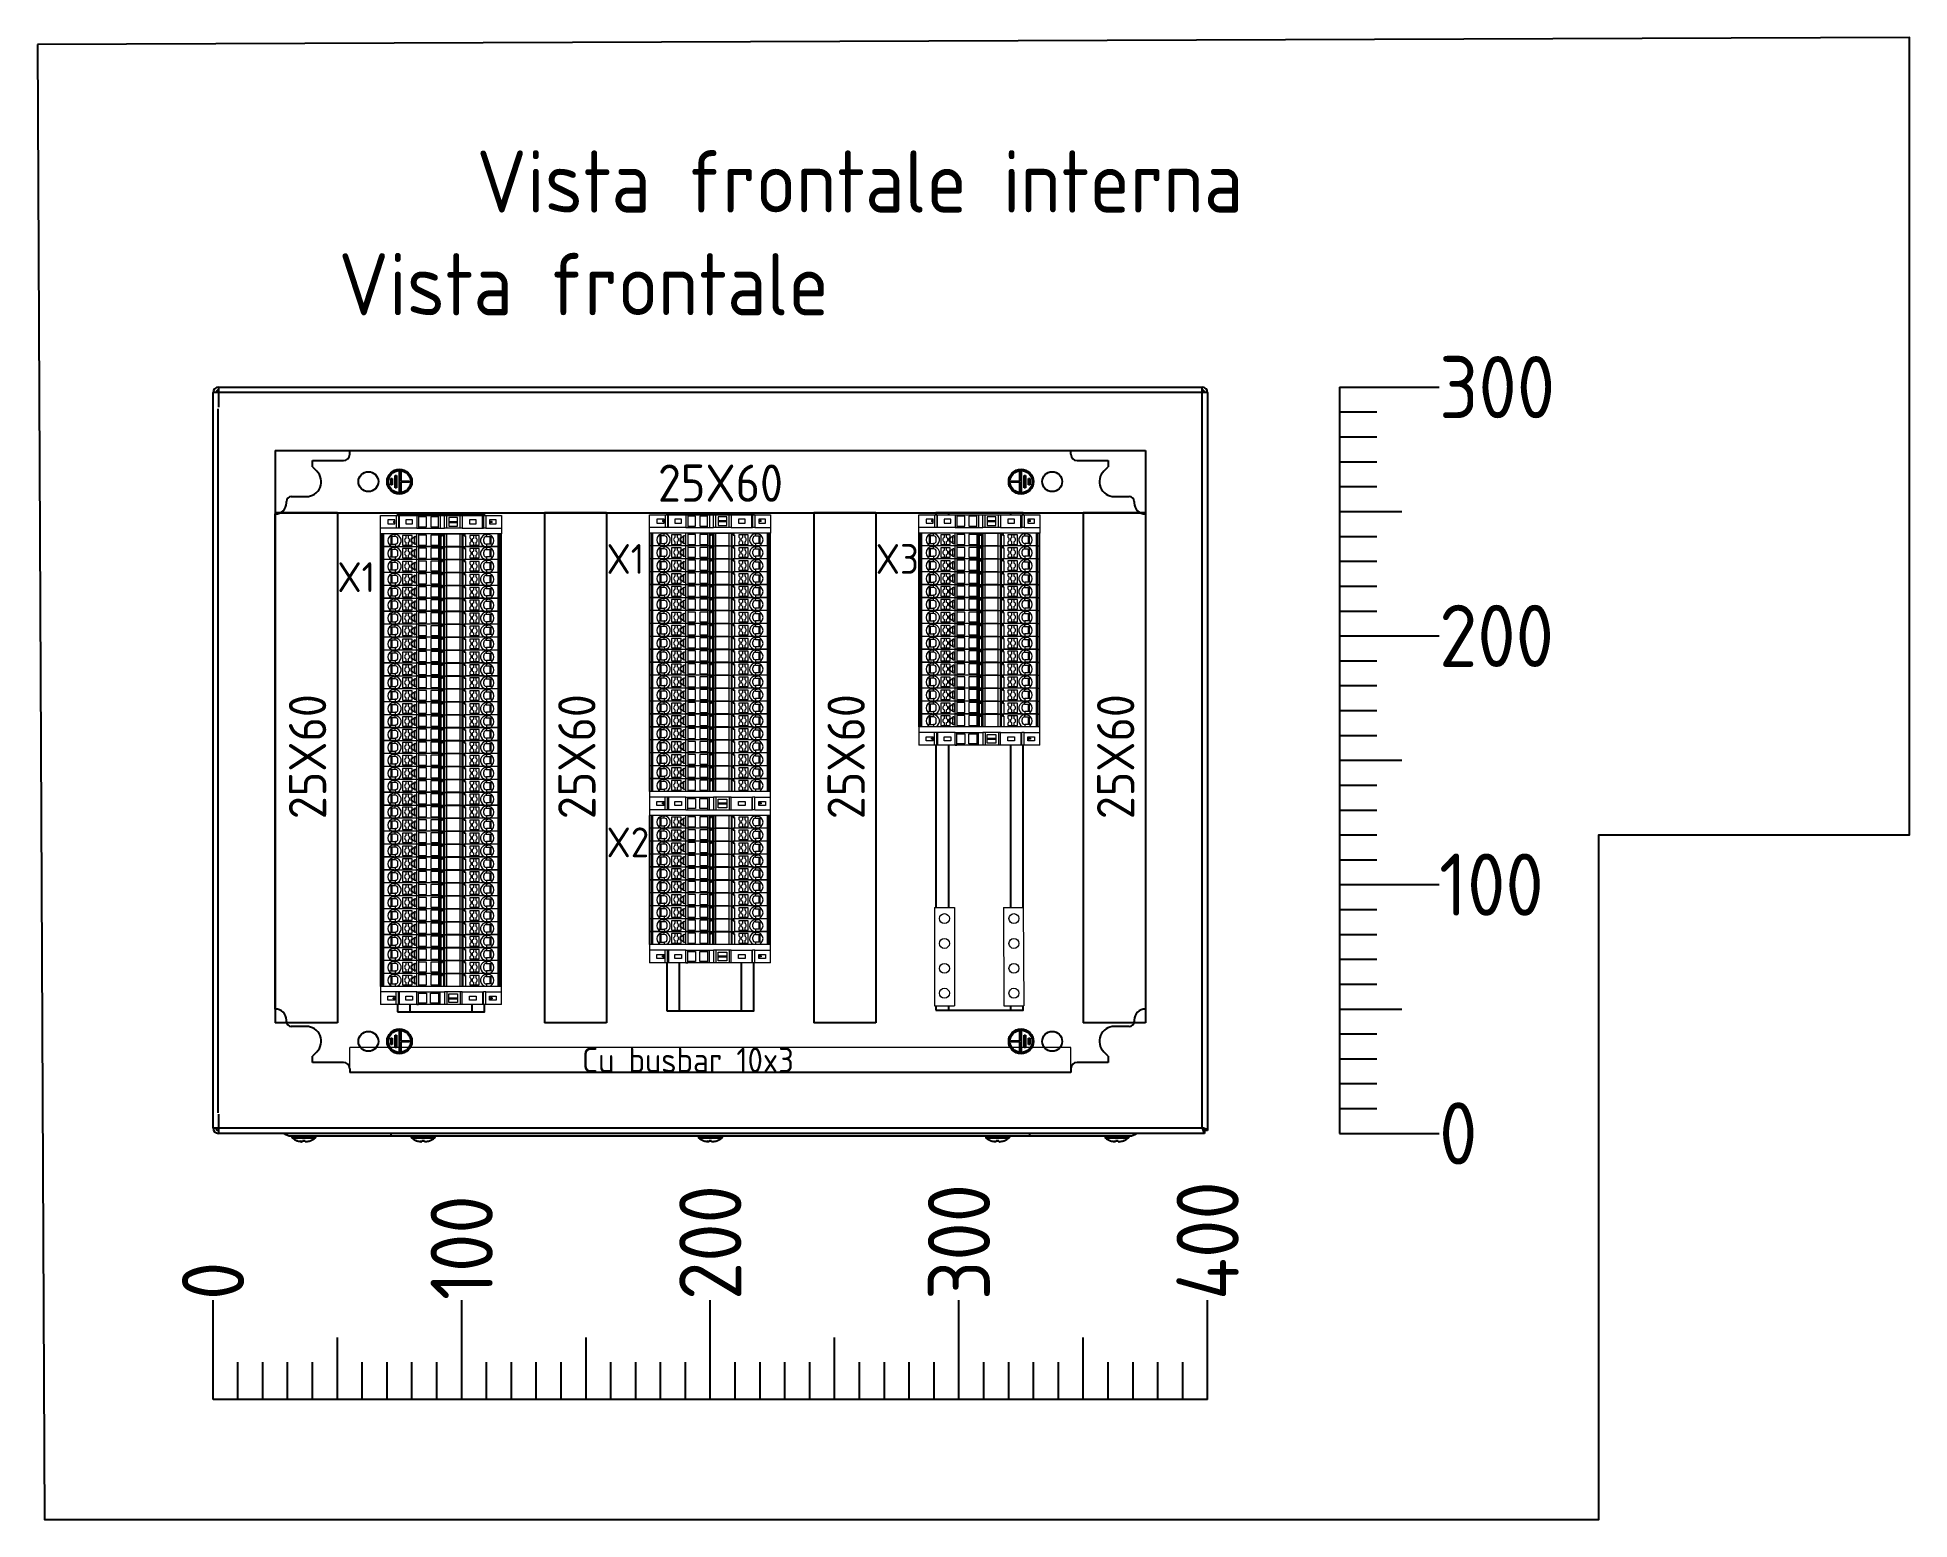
# Model space of a CAD drawing. Header units: millimetres. Extents: x 46697 to 51381, y 25488 to 34806.
# Drawn here: x 47978 to 48731, y 29307 to 29903 of the extents above; entities that cross this region are included whole.
import ezdxf
from ezdxf.enums import TextEntityAlignment as Align

# ---------------------------------------------------------------- set-up
doc = ezdxf.new("R2010")
doc.units = ezdxf.units.MM
doc.layers.add('! NO PLOT !', color=7, linetype='Continuous', true_color=0xff75dd, plot=False)
doc.layers.add('000-PI-Oprema', color=30, linetype='Continuous', lineweight=5)
doc.layers.add('SI-ORMAR-Oprema', color=30, linetype='Continuous', lineweight=5)
for name, color, linetype in [('000-PI-ORMAR', 51, 'Continuous'), ('002-PI-Kabelska kanalica', 150, 'Continuous'), ('004-PI-DIN Šina', 80, 'Continuous'), ('AUT_TEXT', 7, 'Continuous')]:
    doc.layers.add(name, color=color, linetype=linetype)
doc.styles.add('PI0', font='isocpeur.ttf', dxfattribs={"width": 0.9})

msp = doc.modelspace()

# ---------------------------------------------------------------- texts
at = {"color": 7, "style": 'PI0', "width": 0.9}
for s, p in [('300', (48541.97, 29762.34)), ('200', (48541.97, 29662.34)), ('100', (48541.97, 29562.34)), ('0', (48541.97, 29462.34))]:
    msp.add_text(s, height=25, dxfattribs=at).set_placement(p, align=Align.MIDDLE_LEFT)
at = {"ltscale": 0.25, "style": 'PI0', "width": 0.9}
for s, height, p in [('25X60', 15, (48227.83, 29716.24)), ('X1', 12, (48207.15, 29687.26)), ('X3', 12, (48315.41, 29687.26)), ('X1', 12, (48098.9, 29679.95)), ('X2', 12, (48207.15, 29573.34))]:
    msp.add_text(s, height=height, dxfattribs=at).set_placement(p)
for p in [(48094.4, 29588.64), (48202.7, 29588.64), (48311, 29588.64), (48419.4, 29588.64)]:
    msp.add_text('25X60', height=15, rotation=90, dxfattribs=at).set_placement(p)
at = {"color": 7, "style": 'PI0', "width": 0.9}
for s, p in [('200', (48248.88, 29395.35)), ('300', (48348.88, 29395.35)), ('400', (48448.88, 29395.35)), ('100', (48148.88, 29395.35)), ('0', (48048.88, 29395.35))]:
    msp.add_text(s, height=25, rotation=90, dxfattribs=at).set_placement(p, align=Align.MIDDLE_LEFT)
at = {"insert": (48099.33, 29816.2), "char_height": 25, "width": 212.3457, "attachment_point": 1, "style": 'PI0'}
msp.add_mtext('Vista frontale', dxfattribs=at)
at = {"layer": 'AUT_TEXT', "style": 'PI0', "width": 0.9}
for s, height, p in [('Vista frontale interna', 25, (48309.03, 29845.07)), ('Cu busbar 10x3', 10, (48239.88, 29491.84))]:
    msp.add_text(s, height=height, dxfattribs=at).set_placement(p, align=Align.MIDDLE)

# ---------------------------------------------------------------- blocks, each defined once
blk = doc.blocks.new('*U258')
at = {"layer": '002-PI-Kabelska kanalica'}
for p, q in [((0, 0), (-25, 0)), ((-25, 0), (-25, -205)), ((0, 0), (0, -205)), ((0, -205), (-25, -205))]:
    blk.add_line(p, q, dxfattribs=at)
blk = doc.blocks.new('*U254')
at = {"layer": '002-PI-Kabelska kanalica'}
for p, q in [((0, 0), (-25, 0)), ((-25, 0), (-25, -349.98)), ((0, 0), (0, -349.98)), ((0, -349.98), (-25, -349.98))]:
    blk.add_line(p, q, dxfattribs=at)
blk = doc.blocks.new('*U259')
at = {"layer": '004-PI-DIN Šina'}
blk.add_lwpolyline([(200, -17.5), (200, 17.5), (0, 17.5), (0, -17.5)], close=True, dxfattribs=at)
for points in [[(0, 12.5), (200, 12.5)], [(0, -12.5), (200, -12.5)]]:
    blk.add_lwpolyline(points, dxfattribs=at)
blk = doc.blocks.new('*U260')
at = {"layer": '004-PI-DIN Šina'}
blk.add_lwpolyline([(200, -17.5), (200, 17.5), (0, 17.5), (0, -17.5)], close=True, dxfattribs=at)
for points in [[(0, 12.5), (200, 12.5)], [(0, -12.5), (200, -12.5)]]:
    blk.add_lwpolyline(points, dxfattribs=at)
blk = doc.blocks.new('*U99')
blk.add_wipeout([(-24.3, -7.35), (24.3, -7.35), (24.3, 0), (-24.3, 0)])
at = {"ltscale": 0.25}
blk.add_line((-24.3, 0), (24.3, 0), dxfattribs=at)
for p, q in [((-18.03, 0), (-18.03, -5.15)), ((-17.1, 0), (-17.1, -5.15)), ((-17, -5.15), (-17, 0)), ((-16.74, -5.15), (-16.74, 0)), ((-9.72, 0), (-9.72, -5.15)), ((-9, 0), (-9, -0.57)), ((-1, -0.57), (-1, 0)), ((-0.28, 0), (-0.28, -5.15)), ((1.39, -5.15), (1.39, 0)), ((2.32, -5.15), (2.32, 0)), ((7.69, -5.15), (7.69, 0)), ((8.51, 0), (8.51, -5.15)), ((16.74, -5.15), (16.74, 0)), ((17, 0), (17, -5.15)), ((17.1, 0), (17.1, -5.15)), ((18.03, 0), (18.03, -5.15)), ((24.3, 0), (24.3, -7.35)), ((-24.3, -7.35), (-24.3, 0)), ((-18.03, -5.15), (-24.3, -5.15)), ((24.3, -7.35), (-24.3, -7.35)), ((-21.4, -1.72), (-21.4, -3.42)), ((-18.5, -1.72), (-21.4, -1.72)), ((-21.4, -3.42), (-18.5, -3.42)), ((-19.01, -2.37), (-19.15, -2.37)), ((-19.15, -2.37), (-19.15, -2.77)), ((-19.01, -2.77), (-19.15, -2.77)), ((-19.01, -2.37), (-18.5, -2.37)), ((-19.01, -2.77), (-19.01, -2.37)), ((-19.01, -2.77), (-18.5, -2.77)), ((-18.5, -2.37), (-18.5, -1.72)), ((-18.5, -2.77), (-18.5, -2.37)), ((-18.5, -3.42), (-18.5, -2.77)), ((-17.1, -5.15), (-18.03, -5.15)), ((-17, -5.15), (-17.1, -5.15)), ((-16.74, -5.15), (-17, -5.15)), ((-9.72, -5.15), (-16.74, -5.15)), ((-14.15, -1.72), (-14.15, -3.42)), ((-11.45, -1.72), (-14.15, -1.72)), ((-14.15, -3.42), (-11.45, -3.42)), ((-11.45, -3.42), (-11.45, -1.72)), ((-9.72, -5.15), (-9, -5.15)), ((-9, -0.57), (-9, -4.57)), ((-5.85, -0.57), (-9, -0.57)), ((-9, -4.57), (-9, -5.15)), ((-9, -4.57), (-5.85, -4.57)), ((-9, -5.15), (-1, -5.15)), ((-5.85, -4.57), (-5.85, -0.57)), ((-4.15, -0.57), (-4.15, -4.57)), ((-1, -0.57), (-4.15, -0.57)), ((-4.15, -4.57), (-1, -4.57)), ((-1, -4.57), (-1, -0.57)), ((-1, -5.15), (-1, -4.57)), ((-1, -5.15), (-0.28, -5.15)), ((-0.28, -5.15), (1.39, -5.15)), ((2.32, -5.15), (1.39, -5.15)), ((7.69, -5.15), (2.32, -5.15)), ((6.67, -0.82), (3.22, -0.82)), ((3.22, -0.82), (3.22, -2.37)), ((3.22, -2.37), (6.67, -2.37)), ((3.22, -2.37), (3.22, -2.77)), ((3.22, -2.77), (6.67, -2.77)), ((3.22, -2.77), (3.22, -4.32)), ((3.22, -4.32), (6.67, -4.32)), ((6.67, -2.37), (6.67, -0.82)), ((6.67, -2.77), (6.67, -2.37)), ((6.67, -4.32), (6.67, -2.77)), ((8.51, -5.15), (7.69, -5.15)), ((8.51, -5.15), (16.74, -5.15)), ((11.45, -1.72), (11.45, -3.42)), ((14.15, -1.72), (11.45, -1.72)), ((11.45, -3.42), (14.15, -3.42)), ((14.15, -3.42), (14.15, -1.72)), ((16.74, -5.15), (17, -5.15)), ((17, -5.15), (17.1, -5.15)), ((18.03, -5.15), (17.1, -5.15)), ((18.03, -5.15), (24.3, -5.15)), ((22.25, -1.72), (19.55, -1.72)), ((19.55, -1.72), (19.55, -2.37)), ((19.55, -2.37), (19.89, -2.37)), ((19.55, -2.37), (19.55, -2.77)), ((19.55, -2.77), (19.55, -3.42)), ((19.55, -2.77), (19.89, -2.77)), ((19.55, -3.42), (22.25, -3.42)), ((20.59, -2.37), (19.89, -2.37)), ((19.89, -2.77), (19.89, -2.37)), ((20.59, -2.77), (19.89, -2.77)), ((20.59, -2.77), (20.59, -2.37)), ((22.25, -3.42), (22.25, -1.72))]:
    blk.add_line(p, q)
blk = doc.blocks.new('*U98')
blk.add_wipeout([(-24.3, 0), (24.3, 0), (24.3, -7.35), (-24.3, -7.35)])
for p, q in [((24.3, 0), (-24.3, 0)), ((24.3, -7.35), (24.3, 0)), ((-24.3, 0), (-24.3, -7.35)), ((-18.03, -2.2), (-24.3, -2.2)), ((-21.4, -5.62), (-21.4, -3.92)), ((-21.4, -3.92), (-18.5, -3.92)), ((-18.5, -5.62), (-21.4, -5.62)), ((-19.01, -4.58), (-19.15, -4.58)), ((-19.15, -4.98), (-19.15, -4.58)), ((-19.01, -4.98), (-19.15, -4.98)), ((-19.01, -4.58), (-19.01, -4.98)), ((-19.01, -4.58), (-18.5, -4.58)), ((-19.01, -4.98), (-18.5, -4.98)), ((-18.5, -3.92), (-18.5, -4.58)), ((-18.5, -4.58), (-18.5, -4.98)), ((-18.5, -4.98), (-18.5, -5.62)), ((-18.03, -7.35), (-18.03, -2.2)), ((-17.1, -2.2), (-18.03, -2.2)), ((-17.1, -7.35), (-18.03, -7.35)), ((-17.1, -7.35), (-17.1, -2.2)), ((-17, -2.2), (-17.1, -2.2)), ((-17, -7.35), (-17.1, -7.35)), ((-17, -2.2), (-17, -7.35)), ((-16.74, -2.2), (-17, -2.2)), ((-16.74, -7.35), (-17, -7.35)), ((-16.74, -2.2), (-16.74, -7.35)), ((-9.72, -2.2), (-16.74, -2.2)), ((-14.15, -3.92), (-11.45, -3.92)), ((-14.15, -5.62), (-14.15, -3.92)), ((-11.45, -5.62), (-14.15, -5.62)), ((-11.45, -3.92), (-11.45, -5.62)), ((-9.72, -2.2), (-9, -2.2)), ((-9.72, -7.35), (-9.72, -2.2)), ((-9.72, -7.35), (-9, -7.35)), ((-9, -2.77), (-9, -2.2)), ((-9, -2.2), (-1, -2.2)), ((-9, -6.77), (-9, -2.77)), ((-9, -2.77), (-5.85, -2.77)), ((-5.85, -6.77), (-9, -6.77)), ((-9, -7.35), (-9, -6.77)), ((-5.85, -2.77), (-5.85, -6.77)), ((-4.15, -2.77), (-1, -2.77)), ((-4.15, -6.77), (-4.15, -2.77)), ((-1, -6.77), (-4.15, -6.77)), ((-1, -2.2), (-1, -2.77)), ((-1, -2.2), (-0.28, -2.2)), ((-1, -2.77), (-1, -6.77)), ((-1, -6.77), (-1, -7.35)), ((-0.28, -2.2), (1.39, -2.2)), ((-0.28, -7.35), (-0.28, -2.2)), ((2.32, -2.2), (1.39, -2.2)), ((1.39, -2.2), (1.39, -7.35)), ((7.69, -2.2), (2.32, -2.2)), ((2.32, -2.2), (2.32, -7.35)), ((3.22, -3.02), (6.67, -3.02)), ((3.22, -4.58), (3.22, -3.02)), ((3.22, -4.58), (6.67, -4.58)), ((3.22, -4.98), (3.22, -4.58)), ((3.22, -4.98), (6.67, -4.98)), ((3.22, -6.52), (3.22, -4.98)), ((6.67, -6.52), (3.22, -6.52)), ((6.67, -3.02), (6.67, -4.58)), ((6.67, -4.58), (6.67, -4.98)), ((6.67, -4.98), (6.67, -6.52)), ((7.69, -2.2), (7.69, -7.35)), ((8.51, -2.2), (7.69, -2.2)), ((8.51, -7.35), (8.51, -2.2)), ((8.51, -2.2), (16.74, -2.2)), ((11.45, -3.92), (14.15, -3.92)), ((11.45, -5.62), (11.45, -3.92)), ((14.15, -5.62), (11.45, -5.62)), ((14.15, -3.92), (14.15, -5.62)), ((16.74, -2.2), (16.74, -7.35)), ((16.74, -2.2), (17, -2.2)), ((17, -7.35), (17, -2.2)), ((17, -2.2), (17.1, -2.2)), ((18.03, -2.2), (17.1, -2.2)), ((17.1, -7.35), (17.1, -2.2)), ((18.03, -2.2), (24.3, -2.2)), ((18.03, -7.35), (18.03, -2.2)), ((19.55, -4.58), (19.55, -3.92)), ((19.55, -3.92), (22.25, -3.92)), ((19.55, -4.98), (19.55, -4.58)), ((19.55, -4.58), (19.89, -4.58)), ((19.55, -4.98), (19.89, -4.98)), ((19.55, -5.62), (19.55, -4.98)), ((22.25, -5.62), (19.55, -5.62)), ((19.89, -4.58), (19.89, -4.98)), ((20.59, -4.58), (19.89, -4.58)), ((20.59, -4.98), (19.89, -4.98)), ((20.59, -4.58), (20.59, -4.98)), ((22.25, -3.92), (22.25, -5.62))]:
    blk.add_line(p, q)
at = {"ltscale": 0.25}
blk.add_line((24.3, -7.35), (-24.3, -7.35), dxfattribs=at)
blk = doc.blocks.new('*U109')
blk.add_wipeout([(-24.3, 2.2), (24.3, 2.2), (24.3, -7.35), (-24.3, -7.35)])
for p, q in [((-24.3, 2.2), (-24.3, -7.35)), ((24.3, 2.2), (-24.3, 2.2)), ((-18.03, 0), (-24.3, 0)), ((24.3, -7.35), (24.3, 2.2)), ((-18.03, -5.15), (-24.3, -5.15)), ((24.3, -7.35), (-24.3, -7.35)), ((-21.4, -3.42), (-21.4, -1.72)), ((-21.4, -1.72), (-18.5, -1.72)), ((-18.5, -3.42), (-21.4, -3.42)), ((-19.01, -2.38), (-19.15, -2.38)), ((-19.15, -2.78), (-19.15, -2.38)), ((-19.01, -2.78), (-19.15, -2.78)), ((-19.01, -2.38), (-19.01, -2.78)), ((-19.01, -2.38), (-18.5, -2.38)), ((-19.01, -2.78), (-18.5, -2.78)), ((-18.5, -1.72), (-18.5, -2.38)), ((-18.5, -2.38), (-18.5, -2.78)), ((-18.5, -2.78), (-18.5, -3.42)), ((-18.03, -5.15), (-18.03, 0)), ((-17.1, 0), (-18.03, 0)), ((-17.1, -5.15), (-18.03, -5.15)), ((-17.1, -5.15), (-17.1, 0)), ((-17, 0), (-17.1, 0)), ((-17, -5.15), (-17.1, -5.15)), ((-17, 0), (-17, -5.15)), ((-16.74, 0), (-17, 0)), ((-16.74, -5.15), (-17, -5.15)), ((-16.74, 0), (-16.74, -5.15)), ((-9.72, 0), (-16.74, 0)), ((-9.72, -5.15), (-16.74, -5.15)), ((-14.15, -1.72), (-11.45, -1.72)), ((-14.15, -3.42), (-14.15, -1.72)), ((-11.45, -3.42), (-14.15, -3.42)), ((-11.45, -1.72), (-11.45, -3.42)), ((-9.72, 0), (-9, 0)), ((-9.72, -5.15), (-9.72, 0)), ((-9.72, -5.15), (-9, -5.15)), ((-9, -0.57), (-9, 0)), ((-9, 0), (-1, 0)), ((-9, -4.57), (-9, -0.57)), ((-9, -0.57), (-5.85, -0.57)), ((-5.85, -4.57), (-9, -4.57)), ((-9, -5.15), (-9, -4.57)), ((-9, -5.15), (-1, -5.15)), ((-5.85, -0.57), (-5.85, -4.57)), ((-4.15, -0.57), (-1, -0.57)), ((-4.15, -4.57), (-4.15, -0.57)), ((-1, -4.57), (-4.15, -4.57)), ((-1, 0), (-1, -0.57)), ((-1, 0), (-0.28, 0)), ((-1, -0.57), (-1, -4.57)), ((-1, -4.57), (-1, -5.15)), ((-1, -5.15), (-0.28, -5.15)), ((-0.28, 0), (1.39, 0)), ((-0.28, -5.15), (-0.28, 0)), ((-0.28, -5.15), (1.39, -5.15)), ((2.32, 0), (1.39, 0)), ((1.39, 0), (1.39, -5.15)), ((1.39, -5.15), (2.32, -5.15)), ((7.69, 0), (2.32, 0)), ((2.32, 0), (2.32, -5.15)), ((2.32, -5.15), (7.69, -5.15)), ((3.22, -0.82), (6.67, -0.82)), ((3.22, -2.38), (3.22, -0.82)), ((3.22, -2.38), (6.67, -2.38)), ((3.22, -2.78), (3.22, -2.38)), ((3.22, -2.78), (6.67, -2.78)), ((3.22, -4.32), (3.22, -2.78)), ((6.67, -4.32), (3.22, -4.32)), ((6.67, -0.82), (6.67, -2.38)), ((6.67, -2.38), (6.67, -2.78)), ((6.67, -2.78), (6.67, -4.32)), ((7.69, 0), (7.69, -5.15)), ((8.51, 0), (7.69, 0)), ((7.69, -5.15), (8.51, -5.15)), ((8.51, -5.15), (8.51, 0)), ((8.51, 0), (16.74, 0)), ((8.51, -5.15), (16.74, -5.15)), ((11.45, -1.72), (14.15, -1.72)), ((11.45, -3.42), (11.45, -1.72)), ((14.15, -3.42), (11.45, -3.42)), ((14.15, -1.72), (14.15, -3.42)), ((16.74, 0), (16.74, -5.15)), ((16.74, 0), (17, 0)), ((16.74, -5.15), (17, -5.15)), ((17, -5.15), (17, 0)), ((17, 0), (17.1, 0)), ((17, -5.15), (17.1, -5.15)), ((18.03, 0), (17.1, 0)), ((17.1, -5.15), (17.1, 0)), ((18.03, -5.15), (17.1, -5.15)), ((18.03, 0), (24.3, 0)), ((18.03, -5.15), (18.03, 0)), ((18.03, -5.15), (24.3, -5.15)), ((19.55, -2.38), (19.55, -1.72)), ((19.55, -1.72), (22.25, -1.72)), ((19.55, -2.78), (19.55, -2.38)), ((19.55, -2.38), (19.89, -2.38)), ((19.55, -2.78), (19.89, -2.78)), ((19.55, -3.42), (19.55, -2.78)), ((22.25, -3.42), (19.55, -3.42)), ((19.89, -2.38), (19.89, -2.78)), ((20.59, -2.38), (19.89, -2.38)), ((20.59, -2.78), (19.89, -2.78)), ((20.59, -2.38), (20.59, -2.78)), ((22.25, -1.72), (22.25, -3.42))]:
    blk.add_line(p, q)
blk = doc.blocks.new('*U257')
at = {"layer": '000-PI-Oprema', "ltscale": 0.25}
for p, q in [((0, -3), (0, 7)), ((290, 7), (0, 7)), ((290, -3), (290, 7)), ((290, -3), (0, -3))]:
    blk.add_line(p, q, dxfattribs=at)
blk = doc.blocks.new('*U108')
blk.add_wipeout([(47227.3, 37326.63), (47227.3, 37321.48), (47275.9, 37321.48), (47275.9, 37326.63)])
at = {"layer": '000-PI-Oprema'}
for p, q in [((47227.3, 37321.48), (47227.3, 37326.63)), ((47227.85, 37326.63), (47227.3, 37326.63)), ((47228.39, 37326.63), (47227.85, 37326.63)), ((47227.85, 37321.48), (47227.85, 37326.63)), ((47228.39, 37321.48), (47228.39, 37326.63)), ((47228.56, 37326.63), (47228.39, 37326.63)), ((47228.56, 37321.48), (47228.56, 37326.63)), ((47241.88, 37326.63), (47228.56, 37326.63)), ((47231, 37325.48), (47230.9, 37325.58)), ((47230.9, 37322.19), (47231.2, 37322.48)), ((47231.45, 37325.48), (47231, 37325.48)), ((47231.2, 37322.48), (47231.45, 37322.48)), ((47231.45, 37325.48), (47231.45, 37322.48)), ((47231.6, 37325.48), (47231.45, 37325.48)), ((47231.45, 37322.48), (47231.6, 37322.48)), ((47231.6, 37322.48), (47231.6, 37325.48)), ((47231.85, 37325.48), (47231.6, 37325.48)), ((47231.6, 37322.48), (47231.85, 37322.48)), ((47231.6, 37321.7), (47231.6, 37321.48)), ((47231.85, 37325.48), (47231.85, 37322.48)), ((47233.2, 37325.48), (47231.85, 37325.48)), ((47231.85, 37322.48), (47233.2, 37322.48)), ((47233.2, 37326.28), (47232.6, 37326.28)), ((47233.2, 37325.48), (47233.2, 37326.28)), ((47233.3, 37325.48), (47233.2, 37325.48)), ((47233.3, 37322.48), (47233.2, 37322.48)), ((47233.2, 37322.48), (47233.2, 37321.48)), ((47234.2, 37321.48), (47234.2, 37321.7)), ((47237.55, 37325.88), (47236.15, 37325.88)), ((47236.15, 37325.88), (47236.15, 37322.08)), ((47236.15, 37322.08), (47237.55, 37322.08)), ((47238.35, 37325.88), (47237.55, 37325.88)), ((47237.55, 37324.9), (47237.55, 37325.88)), ((47237.55, 37322.08), (47237.55, 37323.07)), ((47237.55, 37322.08), (47238.35, 37322.08)), ((47239.95, 37325.88), (47238.35, 37325.88)), ((47238.35, 37325.88), (47238.35, 37324.9)), ((47238.35, 37323.07), (47238.35, 37322.08)), ((47238.35, 37322.08), (47239.95, 37322.08)), ((47239.55, 37324.58), (47239.95, 37324.98)), ((47239.55, 37323.38), (47239.55, 37324.58)), ((47239.95, 37322.98), (47239.55, 37323.38)), ((47239.95, 37324.98), (47239.95, 37325.88)), ((47239.95, 37322.08), (47239.95, 37322.98)), ((47240.78, 37325.37), (47240.78, 37322.6)), ((47241.88, 37321.48), (47241.88, 37326.63)), ((47242.6, 37326.63), (47241.88, 37326.63)), ((47242.6, 37326.63), (47242.6, 37326.06)), ((47250.6, 37326.63), (47242.6, 37326.63)), ((47242.6, 37326.06), (47242.6, 37322.06)), ((47245.75, 37326.06), (47242.6, 37326.06)), ((47242.6, 37322.06), (47245.75, 37322.06)), ((47242.6, 37322.06), (47242.6, 37321.48)), ((47245.75, 37322.06), (47245.75, 37326.06)), ((47247.45, 37326.06), (47247.45, 37322.06)), ((47250.6, 37326.06), (47247.45, 37326.06)), ((47247.45, 37322.06), (47250.6, 37322.06)), ((47250.6, 37326.63), (47250.6, 37326.06)), ((47251.32, 37326.63), (47250.6, 37326.63)), ((47250.6, 37326.06), (47250.6, 37322.06)), ((47250.6, 37322.06), (47250.6, 37321.48)), ((47251.32, 37326.63), (47251.75, 37326.63)), ((47251.32, 37321.48), (47251.32, 37326.63)), ((47251.65, 37321.48), (47251.65, 37325.83)), ((47251.65, 37325.83), (47251.75, 37325.83)), ((47251.75, 37325.83), (47251.75, 37326.63)), ((47252.21, 37326.63), (47251.75, 37326.63)), ((47251.75, 37325.83), (47252.21, 37325.83)), ((47252.21, 37326.63), (47252.56, 37326.63)), ((47252.21, 37325.83), (47252.21, 37326.63)), ((47253.07, 37326.63), (47252.56, 37326.63)), ((47252.56, 37326.63), (47252.56, 37321.48)), ((47253.07, 37326.63), (47253.07, 37321.48)), ((47253.07, 37326.63), (47253.98, 37326.63)), ((47253.98, 37321.48), (47253.98, 37326.63)), ((47253.98, 37326.63), (47259.12, 37326.63)), ((47259.12, 37326.63), (47259.12, 37321.48)), ((47259.12, 37326.63), (47260.03, 37326.63)), ((47260.03, 37326.63), (47260.03, 37321.48)), ((47260.03, 37326.63), (47260.54, 37326.63)), ((47260.54, 37321.48), (47260.54, 37326.63)), ((47260.54, 37326.63), (47260.89, 37326.63)), ((47260.89, 37325.83), (47260.89, 37326.63)), ((47261.35, 37326.63), (47260.89, 37326.63)), ((47260.89, 37325.83), (47261.35, 37325.83)), ((47261.35, 37325.83), (47261.35, 37326.63)), ((47274.65, 37326.63), (47261.35, 37326.63)), ((47261.35, 37325.83), (47261.45, 37325.83)), ((47261.45, 37325.83), (47261.45, 37321.48)), ((47264.75, 37325.88), (47263.15, 37325.88)), ((47263.15, 37325.88), (47263.15, 37324.98)), ((47263.15, 37324.98), (47263.55, 37324.58)), ((47263.55, 37323.38), (47263.15, 37322.98)), ((47263.15, 37322.98), (47263.15, 37322.08)), ((47263.15, 37322.08), (47264.75, 37322.08)), ((47263.55, 37324.58), (47263.55, 37323.38)), ((47264.75, 37324.9), (47264.75, 37325.88)), ((47265.55, 37325.88), (47264.75, 37325.88)), ((47264.75, 37322.08), (47264.75, 37323.07)), ((47264.75, 37322.08), (47265.55, 37322.08)), ((47265.55, 37325.88), (47265.55, 37324.9)), ((47266.95, 37325.88), (47265.55, 37325.88)), ((47265.55, 37323.07), (47265.55, 37322.08)), ((47265.55, 37322.08), (47266.95, 37322.08)), ((47266.95, 37322.08), (47266.95, 37325.88)), ((47268.8, 37323.48), (47268.8, 37324.48)), ((47268.9, 37321.48), (47268.9, 37321.7)), ((47269.8, 37325.48), (47269.9, 37325.48)), ((47269.8, 37322.48), (47269.9, 37322.48)), ((47269.9, 37326.28), (47270.5, 37326.28)), ((47269.9, 37325.48), (47269.9, 37326.28)), ((47269.9, 37325.48), (47271.25, 37325.48)), ((47271.25, 37322.48), (47269.9, 37322.48)), ((47269.9, 37322.48), (47269.9, 37321.48)), ((47271.25, 37325.48), (47271.25, 37322.48)), ((47271.25, 37325.48), (47271.5, 37325.48)), ((47271.5, 37322.48), (47271.25, 37322.48)), ((47271.5, 37322.48), (47271.5, 37325.48)), ((47271.5, 37325.48), (47271.65, 37325.48)), ((47271.65, 37322.48), (47271.5, 37322.48)), ((47271.5, 37321.7), (47271.5, 37321.48)), ((47271.65, 37325.48), (47271.65, 37322.48)), ((47271.65, 37325.48), (47272.1, 37325.48)), ((47271.9, 37322.48), (47271.65, 37322.48)), ((47272.2, 37322.19), (47271.9, 37322.48)), ((47272.1, 37325.48), (47272.2, 37325.58)), ((47274.65, 37321.48), (47274.65, 37326.63)), ((47274.65, 37326.63), (47274.82, 37326.63)), ((47274.82, 37321.48), (47274.82, 37326.63)), ((47274.82, 37326.63), (47275.35, 37326.63)), ((47275.35, 37321.48), (47275.35, 37326.63)), ((47275.35, 37326.63), (47275.9, 37326.63)), ((47275.9, 37321.48), (47275.9, 37326.63)), ((47227.85, 37321.48), (47227.3, 37321.48)), ((47228.39, 37321.48), (47227.85, 37321.48)), ((47228.56, 37321.48), (47228.39, 37321.48)), ((47231.6, 37321.48), (47228.56, 37321.48)), ((47232.6, 37321.48), (47231.6, 37321.48)), ((47232.6, 37321.48), (47233.2, 37321.48)), ((47234.2, 37321.48), (47233.2, 37321.48)), ((47234.2, 37321.48), (47241.88, 37321.48)), ((47242.6, 37321.48), (47241.88, 37321.48)), ((47250.6, 37321.48), (47242.6, 37321.48)), ((47251.32, 37321.48), (47250.6, 37321.48)), ((47251.32, 37321.48), (47251.65, 37321.48)), ((47251.65, 37321.48), (47252.56, 37321.48)), ((47253.07, 37321.48), (47252.56, 37321.48)), ((47253.07, 37321.48), (47253.98, 37321.48)), ((47259.12, 37321.48), (47253.98, 37321.48)), ((47259.12, 37321.48), (47260.03, 37321.48)), ((47260.03, 37321.48), (47260.54, 37321.48)), ((47260.54, 37321.48), (47261.45, 37321.48)), ((47268.9, 37321.48), (47261.45, 37321.48)), ((47268.9, 37321.48), (47269.9, 37321.48)), ((47270.5, 37321.48), (47269.9, 37321.48)), ((47271.5, 37321.48), (47270.5, 37321.48)), ((47274.65, 37321.48), (47271.5, 37321.48)), ((47274.65, 37321.48), (47274.82, 37321.48)), ((47274.82, 37321.48), (47275.35, 37321.48)), ((47275.35, 37321.48), (47275.9, 37321.48))]:
    blk.add_line(p, q, dxfattribs=at)
for centre, radius, start, end in [((47232.6, 37323.88), 2.4, 135, 225), ((47232.6, 37323.88), 2.4, 90, 135), ((47232.6, 37323.88), 2.4, 225, 245.37568), ((47232.6, 37323.88), 2.4, 245.37568, 270), ((47233.2, 37323.88), 2.4, 294.62432, 90), ((47233.2, 37323.88), 2.4, 270, 294.62432), ((47233.3, 37324.48), 1, 0, 90), ((47233.3, 37323.48), 1, 270, 360), ((47237.95, 37323.98), 1, 113.57818, 246.42182), ((47237.95, 37323.98), 1, 293.57818, 66.42182), ((47241.15, 37325.03), 0.5, 5.44059, 134.99975), ((47241.15, 37322.93), 0.5, 225, 354.55967), ((47265.15, 37323.98), 1, 113.57818, 246.42182), ((47265.15, 37323.98), 1, 293.57818, 66.42182), ((47269.9, 37323.88), 2.4, 90, 245.37568), ((47269.8, 37324.48), 1, 90, 180), ((47269.8, 37323.48), 1, 180, 270), ((47269.9, 37323.88), 2.4, 245.37568, 270), ((47270.5, 37323.88), 2.4, 45, 90), ((47270.5, 37323.88), 2.4, 270, 294.62432), ((47270.5, 37323.88), 2.4, 294.62432, 315), ((47270.5, 37323.88), 2.4, 315, 45)]:
    blk.add_arc(centre, radius, start, end, dxfattribs=at)
for points in [[(47234.3, 37323.48), (47234.3, 37323.61), (47234.3, 37323.74), (47234.3, 37323.87), (47234.3, 37324.01), (47234.3, 37324.14), (47234.3, 37324.26), (47234.3, 37324.38), (47234.3, 37324.48)], [(47240.78, 37325.37), (47240.55, 37325.14), (47240.32, 37324.91), (47240.09, 37324.68), (47239.85, 37324.44)], [(47239.85, 37323.53), (47239.85, 37323.76), (47239.85, 37323.98), (47239.85, 37324.21), (47239.85, 37324.44)], [(47240.78, 37322.6), (47240.55, 37322.83), (47240.32, 37323.05), (47240.09, 37323.29), (47239.85, 37323.53)], [(47240.8, 37325.39), (47240.79, 37325.38), (47240.78, 37325.37)], [(47240.8, 37322.58), (47240.79, 37322.59), (47240.78, 37322.6)], [(47241.75, 37323.98), (47241.73, 37324.26), (47241.7, 37324.53), (47241.67, 37324.81), (47241.65, 37325.08)], [(47241.65, 37322.89), (47241.67, 37323.16), (47241.7, 37323.44), (47241.73, 37323.71), (47241.75, 37323.98)]]:
    blk.add_spline(points, degree=3, dxfattribs=at)
blk = doc.blocks.new('*U162')
at = {"layer": '000-PI-Oprema'}
blk.add_blockref('*U108', (-47251.6, -37324.06), dxfattribs=at)
blk = doc.blocks.new('*U163')
at = {"color": 0, "linetype": 'ByBlock', "lineweight": -2, "transparency": 16777216}
blk.add_blockref('*U162', (0, 0), dxfattribs=at)
blk.add_blockref('*U162', (0, -5.2), dxfattribs=at)
blk.add_blockref('*U162', (0, -10.4), dxfattribs=at)
blk.add_blockref('*U162', (0, -15.6), dxfattribs=at)
blk.add_blockref('*U162', (0, -20.8), dxfattribs=at)
blk.add_blockref('*U162', (0, -26), dxfattribs=at)
blk.add_blockref('*U162', (0, -31.2), dxfattribs=at)
blk.add_blockref('*U162', (0, -36.4), dxfattribs=at)
blk.add_blockref('*U162', (0, -41.6), dxfattribs=at)
blk.add_blockref('*U162', (0, -46.8), dxfattribs=at)
blk.add_blockref('*U162', (0, -52), dxfattribs=at)
blk.add_blockref('*U162', (0, -57.2), dxfattribs=at)
blk.add_blockref('*U162', (0, -62.4), dxfattribs=at)
blk.add_blockref('*U162', (0, -67.6), dxfattribs=at)
blk.add_blockref('*U162', (0, -72.8), dxfattribs=at)
blk.add_blockref('*U162', (0, -78), dxfattribs=at)
blk.add_blockref('*U162', (0, -83.2), dxfattribs=at)
blk.add_blockref('*U162', (0, -88.4), dxfattribs=at)
blk.add_blockref('*U162', (0, -93.6), dxfattribs=at)
blk.add_blockref('*U162', (0, -98.8), dxfattribs=at)
blk.add_blockref('*U162', (0, -104), dxfattribs=at)
blk.add_blockref('*U162', (0, -109.2), dxfattribs=at)
blk.add_blockref('*U162', (0, -114.4), dxfattribs=at)
blk.add_blockref('*U162', (0, -119.6), dxfattribs=at)
blk.add_blockref('*U162', (0, -124.8), dxfattribs=at)
blk.add_blockref('*U162', (0, -130), dxfattribs=at)
blk.add_blockref('*U162', (0, -135.2), dxfattribs=at)
blk.add_blockref('*U162', (0, -140.4), dxfattribs=at)
blk.add_blockref('*U162', (0, -145.6), dxfattribs=at)
blk.add_blockref('*U162', (0, -150.8), dxfattribs=at)
blk.add_blockref('*U162', (0, -156), dxfattribs=at)
blk.add_blockref('*U162', (0, -161.2), dxfattribs=at)
blk.add_blockref('*U162', (0, -166.4), dxfattribs=at)
blk.add_blockref('*U162', (0, -171.6), dxfattribs=at)
blk.add_blockref('*U162', (0, -176.8), dxfattribs=at)
blk = doc.blocks.new('*U164')
at = {"layer": '000-PI-Oprema'}
blk.add_blockref('*U108', (-47251.6, -37324.06), dxfattribs=at)
blk = doc.blocks.new('*U165')
at = {"color": 0, "linetype": 'ByBlock', "lineweight": -2, "transparency": 16777216}
blk.add_blockref('*U164', (0, 0), dxfattribs=at)
blk.add_blockref('*U164', (0, -5.2), dxfattribs=at)
blk.add_blockref('*U164', (0, -10.4), dxfattribs=at)
blk.add_blockref('*U164', (0, -15.6), dxfattribs=at)
blk.add_blockref('*U164', (0, -20.8), dxfattribs=at)
blk.add_blockref('*U164', (0, -26), dxfattribs=at)
blk.add_blockref('*U164', (0, -31.2), dxfattribs=at)
blk.add_blockref('*U164', (0, -36.4), dxfattribs=at)
blk.add_blockref('*U164', (0, -41.6), dxfattribs=at)
blk.add_blockref('*U164', (0, -46.8), dxfattribs=at)
blk.add_blockref('*U164', (0, -52), dxfattribs=at)
blk.add_blockref('*U164', (0, -57.2), dxfattribs=at)
blk.add_blockref('*U164', (0, -62.4), dxfattribs=at)
blk.add_blockref('*U164', (0, -67.6), dxfattribs=at)
blk.add_blockref('*U164', (0, -72.8), dxfattribs=at)
blk.add_blockref('*U164', (0, -78), dxfattribs=at)
blk.add_blockref('*U164', (0, -83.2), dxfattribs=at)
blk.add_blockref('*U164', (0, -88.4), dxfattribs=at)
blk.add_blockref('*U164', (0, -93.6), dxfattribs=at)
blk.add_blockref('*U164', (0, -98.8), dxfattribs=at)
blk = doc.blocks.new('*U166')
at = {"layer": '000-PI-Oprema'}
blk.add_blockref('*U108', (-47251.6, -37324.06), dxfattribs=at)
blk = doc.blocks.new('*U167')
at = {"color": 0, "linetype": 'ByBlock', "lineweight": -2, "transparency": 16777216}
blk.add_blockref('*U166', (0, 0), dxfattribs=at)
blk.add_blockref('*U166', (0, -5.2), dxfattribs=at)
blk.add_blockref('*U166', (0, -10.4), dxfattribs=at)
blk.add_blockref('*U166', (0, -15.6), dxfattribs=at)
blk.add_blockref('*U166', (0, -20.8), dxfattribs=at)
blk.add_blockref('*U166', (0, -26), dxfattribs=at)
blk.add_blockref('*U166', (0, -31.2), dxfattribs=at)
blk.add_blockref('*U166', (0, -36.4), dxfattribs=at)
blk.add_blockref('*U166', (0, -41.6), dxfattribs=at)
blk.add_blockref('*U166', (0, -46.8), dxfattribs=at)
blk = doc.blocks.new('NSYMM43')
at = {"layer": '000-PI-ORMAR'}
for p, q in [((50827.11, 29681.61), (50827.11, 29687.61)), ((50829.11, 29689.61), (50829.61, 29689.61)), ((50834.11, 29694.11), (51033.11, 29694.11)), ((51037.61, 29689.61), (51038.11, 29689.61)), ((51040.11, 29687.61), (51040.11, 29681.61)), ((50812.61, 29666.61), (50812.61, 29679.11)), ((50812.61, 29679.11), (50815.13, 29679.11)), ((50816.87, 29677.36), (50815.13, 29679.11)), ((51052.1, 29679.11), (51050.36, 29677.36)), ((51052.1, 29679.11), (51054.61, 29679.11)), ((51054.61, 29679.11), (51054.61, 29666.61)), ((50808.61, 29374.11), (50808.61, 29664.11)), ((50810.11, 29664.11), (50808.61, 29664.11)), ((51057.11, 29664.11), (51058.61, 29664.11)), ((51058.61, 29664.11), (51058.61, 29374.11)), ((50817.11, 29643.61), (50817.11, 29644.11)), ((50817.11, 29644.11), (50825.11, 29644.11)), ((50820.86, 29643.61), (50817.11, 29643.61)), ((50818.61, 29645.36), (50818.61, 29645.86)), ((50818.61, 29645.86), (50823.61, 29645.86)), ((50823.61, 29645.36), (50818.61, 29645.36)), ((50819.86, 29647.11), (50819.86, 29647.61)), ((50819.86, 29647.61), (50822.36, 29647.61)), ((50822.36, 29647.11), (50819.86, 29647.11)), ((50820.86, 29640.11), (50820.86, 29643.61)), ((50821.36, 29643.61), (50821.36, 29640.11)), ((50825.11, 29643.61), (50821.36, 29643.61)), ((50822.36, 29647.61), (50822.36, 29647.11)), ((50823.61, 29645.86), (50823.61, 29645.36)), ((50825.11, 29644.11), (50825.11, 29643.61)), ((51042.11, 29643.61), (51042.11, 29644.11)), ((51042.11, 29644.11), (51050.11, 29644.11)), ((51045.86, 29643.61), (51042.11, 29643.61)), ((51043.61, 29645.36), (51043.61, 29645.86)), ((51043.61, 29645.86), (51048.61, 29645.86)), ((51048.61, 29645.36), (51043.61, 29645.36)), ((51044.86, 29647.11), (51044.86, 29647.61)), ((51044.86, 29647.61), (51047.36, 29647.61)), ((51047.36, 29647.11), (51044.86, 29647.11)), ((51045.86, 29640.11), (51045.86, 29643.61)), ((51046.36, 29643.61), (51046.36, 29640.11)), ((51050.11, 29643.61), (51046.36, 29643.61)), ((51047.36, 29647.61), (51047.36, 29647.11)), ((51048.61, 29645.86), (51048.61, 29645.36)), ((51050.11, 29644.11), (51050.11, 29643.61)), ((50821.36, 29640.11), (50820.86, 29640.11)), ((51046.36, 29640.11), (51045.86, 29640.11)), ((50817.11, 29394.11), (50817.11, 29394.61)), ((50817.11, 29394.61), (50820.86, 29394.61)), ((50825.11, 29394.11), (50817.11, 29394.11)), ((50820.86, 29398.11), (50821.36, 29398.11)), ((50820.86, 29394.61), (50820.86, 29398.11)), ((50821.36, 29398.11), (50821.36, 29394.61)), ((50821.36, 29394.61), (50825.11, 29394.61)), ((50825.11, 29394.61), (50825.11, 29394.11)), ((51042.11, 29394.61), (51045.86, 29394.61)), ((51042.11, 29394.11), (51042.11, 29394.61)), ((51050.11, 29394.11), (51042.11, 29394.11)), ((51045.86, 29398.11), (51046.36, 29398.11)), ((51045.86, 29394.61), (51045.86, 29398.11)), ((51046.36, 29398.11), (51046.36, 29394.61)), ((51046.36, 29394.61), (51050.11, 29394.61)), ((51050.11, 29394.61), (51050.11, 29394.11)), ((50818.61, 29392.36), (50818.61, 29392.86)), ((50818.61, 29392.86), (50823.61, 29392.86)), ((50823.61, 29392.36), (50818.61, 29392.36)), ((50819.86, 29391.11), (50822.36, 29391.11)), ((50819.86, 29390.61), (50819.86, 29391.11)), ((50822.36, 29390.61), (50819.86, 29390.61)), ((50822.36, 29391.11), (50822.36, 29390.61)), ((50823.61, 29392.86), (50823.61, 29392.36)), ((51043.61, 29392.86), (51048.61, 29392.86)), ((51043.61, 29392.36), (51043.61, 29392.86)), ((51048.61, 29392.36), (51043.61, 29392.36)), ((51044.86, 29391.11), (51047.36, 29391.11)), ((51044.86, 29390.61), (51044.86, 29391.11)), ((51047.36, 29390.61), (51044.86, 29390.61)), ((51047.36, 29391.11), (51047.36, 29390.61)), ((51048.61, 29392.86), (51048.61, 29392.36)), ((50810.11, 29374.11), (50808.61, 29374.11)), ((50812.61, 29359.11), (50812.61, 29371.61)), ((51054.61, 29371.61), (51054.61, 29359.11)), ((51057.11, 29374.11), (51058.61, 29374.11)), ((50815.13, 29359.11), (50812.61, 29359.11)), ((50815.13, 29359.11), (50816.87, 29360.85)), ((50827.11, 29350.61), (50827.11, 29356.61)), ((51040.11, 29356.61), (51040.11, 29350.61)), ((51050.36, 29360.85), (51052.1, 29359.11)), ((51054.61, 29359.11), (51052.1, 29359.11)), ((50829.61, 29348.61), (50829.11, 29348.61)), ((51038.11, 29348.61), (51037.61, 29348.61)), ((51033.11, 29344.11), (50834.11, 29344.11))]:
    blk.add_line(p, q, dxfattribs=at)
for centre, radius in [((50821.11, 29656.61), 4), ((51046.11, 29656.61), 4), ((50821.11, 29644.11), 5), ((50821.11, 29644.11), 4.5), ((51046.11, 29644.11), 5), ((51046.11, 29644.11), 4.5), ((50821.11, 29394.11), 5), ((50821.11, 29394.11), 4.5), ((51046.11, 29394.11), 5), ((51046.11, 29394.11), 4.5), ((50821.11, 29381.61), 4), ((51046.11, 29381.61), 4)]:
    blk.add_circle(centre, radius, dxfattribs=at)
for centre, radius, start, end in [((50829.11, 29687.61), 2, 90, 180), ((50829.61, 29694.11), 4.5, 270, 0), ((51037.61, 29694.11), 4.5, 180, 270), ((51038.11, 29687.61), 2, 0, 90), ((50821.11, 29681.61), 6, 225, 0), ((51046.11, 29681.61), 6, 180, 315), ((50810.11, 29666.61), 2.5, 270, 0), ((51057.11, 29666.61), 2.5, 180, 270), ((50810.11, 29371.61), 2.5, 0, 90), ((51057.11, 29371.61), 2.5, 90, 180), ((50821.11, 29356.61), 6, 0, 135), ((51046.11, 29356.61), 6, 45, 180), ((50829.11, 29350.61), 2, 180, 270), ((50829.61, 29344.11), 4.5, 0, 90), ((51037.61, 29344.11), 4.5, 90, 180), ((51038.11, 29350.61), 2, 270, 0)]:
    blk.add_arc(centre, radius, start, end, dxfattribs=at)
blk = doc.blocks.new('*U255')
at = {"layer": '000-PI-Oprema'}
blk.add_blockref('*U108', (-47251.6, -37324.06), dxfattribs=at)
blk = doc.blocks.new('*U256')
at = {"color": 0, "linetype": 'ByBlock', "lineweight": -2, "transparency": 16777216}
blk.add_blockref('*U255', (0, 0), dxfattribs=at)
blk.add_blockref('*U255', (0, -5.2), dxfattribs=at)
blk.add_blockref('*U255', (0, -10.4), dxfattribs=at)
blk.add_blockref('*U255', (0, -15.6), dxfattribs=at)
blk.add_blockref('*U255', (0, -20.8), dxfattribs=at)
blk.add_blockref('*U255', (0, -26), dxfattribs=at)
blk.add_blockref('*U255', (0, -31.2), dxfattribs=at)
blk.add_blockref('*U255', (0, -36.4), dxfattribs=at)
blk.add_blockref('*U255', (0, -41.6), dxfattribs=at)
blk.add_blockref('*U255', (0, -46.8), dxfattribs=at)
blk.add_blockref('*U255', (0, -52), dxfattribs=at)
blk.add_blockref('*U255', (0, -57.2), dxfattribs=at)
blk.add_blockref('*U255', (0, -62.4), dxfattribs=at)
blk.add_blockref('*U255', (0, -67.6), dxfattribs=at)
blk.add_blockref('*U255', (0, -72.8), dxfattribs=at)

# ---------------------------------------------------------------- linework, layer by layer
at = {"layer": '! NO PLOT !', "ltscale": 0.25}
msp.add_lwpolyline([(47978.26, 29900.13), (47981.04, 29307.11), (48606.24, 29307.11), (48606.24, 29582.36), (48731.17, 29582.36), (48731.17, 29902.91), (47978.26, 29900.13)], dxfattribs=at)
at = {"color": 7}
for p, q in [((48501.97, 29762.34), (48501.97, 29462.34)), ((48501.97, 29762.34), (48541.97, 29762.34)), ((48501.97, 29752.34), (48516.97, 29752.34)), ((48501.97, 29742.34), (48516.97, 29742.34)), ((48501.97, 29732.34), (48516.97, 29732.34)), ((48501.97, 29722.34), (48516.97, 29722.34)), ((48501.97, 29712.34), (48526.97, 29712.34)), ((48501.97, 29702.34), (48516.97, 29702.34)), ((48501.97, 29692.34), (48516.97, 29692.34)), ((48501.97, 29682.34), (48516.97, 29682.34)), ((48501.97, 29672.34), (48516.97, 29672.34)), ((48501.97, 29662.34), (48541.97, 29662.34)), ((48501.97, 29662.34), (48541.97, 29662.34)), ((48501.97, 29662.34), (48541.97, 29662.34)), ((48501.97, 29662.34), (48541.97, 29662.34)), ((48501.97, 29662.34), (48541.97, 29662.34)), ((48501.97, 29662.34), (48541.97, 29662.34)), ((48501.97, 29662.34), (48541.97, 29662.34)), ((48501.97, 29662.34), (48541.97, 29662.34)), ((48501.97, 29652.34), (48516.97, 29652.34)), ((48501.97, 29642.34), (48516.97, 29642.34)), ((48501.97, 29632.34), (48516.97, 29632.34)), ((48501.97, 29622.34), (48516.97, 29622.34)), ((48501.97, 29612.34), (48526.97, 29612.34)), ((48501.97, 29602.34), (48516.97, 29602.34)), ((48501.97, 29592.34), (48516.97, 29592.34)), ((48501.97, 29582.34), (48516.97, 29582.34)), ((48501.97, 29572.34), (48516.97, 29572.34)), ((48501.97, 29562.34), (48541.97, 29562.34)), ((48501.97, 29552.34), (48516.97, 29552.34)), ((48501.97, 29542.34), (48516.97, 29542.34)), ((48501.97, 29532.34), (48516.97, 29532.34)), ((48501.97, 29522.34), (48516.97, 29522.34)), ((48501.97, 29512.34), (48526.97, 29512.34)), ((48501.97, 29502.34), (48516.97, 29502.34)), ((48501.97, 29492.34), (48516.97, 29492.34)), ((48501.97, 29482.34), (48516.97, 29482.34)), ((48501.97, 29472.34), (48516.97, 29472.34)), ((48501.97, 29462.34), (48541.97, 29462.34)), ((48501.97, 29462.34), (48541.97, 29462.34)), ((48048.88, 29355.35), (48048.88, 29395.35)), ((48148.88, 29355.35), (48148.88, 29395.35)), ((48248.88, 29355.35), (48248.88, 29395.35)), ((48248.88, 29355.35), (48248.88, 29395.35)), ((48248.88, 29355.35), (48248.88, 29395.35)), ((48248.88, 29355.35), (48248.88, 29395.35)), ((48248.88, 29355.35), (48248.88, 29395.35)), ((48248.88, 29355.35), (48248.88, 29395.35)), ((48248.88, 29355.35), (48248.88, 29395.35)), ((48248.88, 29355.35), (48248.88, 29395.35)), ((48348.88, 29355.35), (48348.88, 29395.35)), ((48448.88, 29355.35), (48448.88, 29395.35)), ((48098.88, 29355.35), (48098.88, 29380.35)), ((48198.88, 29355.35), (48198.88, 29380.35)), ((48298.88, 29355.35), (48298.88, 29380.35)), ((48398.88, 29355.35), (48398.88, 29380.35)), ((48058.88, 29355.35), (48058.88, 29370.35)), ((48068.88, 29355.35), (48068.88, 29370.35)), ((48078.88, 29355.35), (48078.88, 29370.35)), ((48088.88, 29355.35), (48088.88, 29370.35)), ((48108.88, 29355.35), (48108.88, 29370.35)), ((48118.88, 29355.35), (48118.88, 29370.35)), ((48128.88, 29355.35), (48128.88, 29370.35)), ((48138.88, 29355.35), (48138.88, 29370.35)), ((48158.88, 29355.35), (48158.88, 29370.35)), ((48168.88, 29355.35), (48168.88, 29370.35)), ((48178.88, 29355.35), (48178.88, 29370.35)), ((48188.88, 29355.35), (48188.88, 29370.35)), ((48208.88, 29355.35), (48208.88, 29370.35)), ((48218.88, 29355.35), (48218.88, 29370.35)), ((48228.88, 29355.35), (48228.88, 29370.35)), ((48238.88, 29355.35), (48238.88, 29370.35)), ((48258.88, 29355.35), (48258.88, 29370.35)), ((48268.88, 29355.35), (48268.88, 29370.35)), ((48278.88, 29355.35), (48278.88, 29370.35)), ((48288.88, 29355.35), (48288.88, 29370.35)), ((48308.88, 29355.35), (48308.88, 29370.35)), ((48318.88, 29355.35), (48318.88, 29370.35)), ((48328.88, 29355.35), (48328.88, 29370.35)), ((48338.88, 29355.35), (48338.88, 29370.35)), ((48358.88, 29355.35), (48358.88, 29370.35)), ((48368.88, 29355.35), (48368.88, 29370.35)), ((48378.88, 29355.35), (48378.88, 29370.35)), ((48388.88, 29355.35), (48388.88, 29370.35)), ((48408.88, 29355.35), (48408.88, 29370.35)), ((48418.88, 29355.35), (48418.88, 29370.35)), ((48428.88, 29355.35), (48428.88, 29370.35)), ((48438.88, 29355.35), (48438.88, 29370.35)), ((48448.88, 29355.35), (48048.88, 29355.35))]:
    msp.add_line(p, q, dxfattribs=at)
at = {"layer": '000-PI-ORMAR'}
for p, q in [((48048.88, 29464.54), (48048.88, 29760.14)), ((48448.88, 29760.14), (48048.88, 29760.14)), ((48051.08, 29762.34), (48051.08, 29754.26)), ((48051.08, 29762.34), (48446.68, 29762.34)), ((48446.68, 29464.54), (48446.68, 29762.34)), ((48448.88, 29760.14), (48448.88, 29463.54)), ((48050.88, 29470.64), (48050.88, 29753.64)), ((48051.08, 29470.03), (48051.08, 29462.34)), ((48048.88, 29464.54), (48446.68, 29464.54)), ((48447.68, 29462.34), (48051.08, 29462.34)), ((48080.26, 29461.34), (48417.5, 29461.34)), ((48080.84, 29461.03), (48080.86, 29461.34)), ((48083.15, 29461.03), (48083.21, 29461.34)), ((48083.98, 29461.03), (48083.93, 29461.34)), ((48086.77, 29461.03), (48086.83, 29461.34)), ((48087.6, 29461.03), (48087.55, 29461.34)), ((48089.92, 29461.03), (48089.9, 29461.34)), ((48120.38, 29462.34), (48120.38, 29461.34)), ((48128.84, 29461.03), (48128.86, 29461.34)), ((48131.15, 29461.03), (48131.21, 29461.34)), ((48131.98, 29461.03), (48131.93, 29461.34)), ((48134.77, 29461.03), (48134.83, 29461.34)), ((48135.6, 29461.03), (48135.55, 29461.34)), ((48137.92, 29461.03), (48137.9, 29461.34)), ((48244.34, 29461.03), (48244.36, 29461.34)), ((48246.65, 29461.03), (48246.71, 29461.34)), ((48247.48, 29461.03), (48247.43, 29461.34)), ((48250.27, 29461.03), (48250.33, 29461.34)), ((48251.1, 29461.03), (48251.05, 29461.34)), ((48253.42, 29461.03), (48253.4, 29461.34)), ((48359.84, 29461.03), (48359.86, 29461.34)), ((48362.15, 29461.03), (48362.21, 29461.34)), ((48362.98, 29461.03), (48362.93, 29461.34)), ((48365.77, 29461.03), (48365.83, 29461.34)), ((48366.6, 29461.03), (48366.55, 29461.34)), ((48368.92, 29461.03), (48368.9, 29461.34)), ((48377.38, 29461.34), (48377.38, 29462.34)), ((48407.84, 29461.03), (48407.86, 29461.34)), ((48410.15, 29461.03), (48410.21, 29461.34)), ((48410.98, 29461.03), (48410.93, 29461.34)), ((48413.77, 29461.03), (48413.83, 29461.34)), ((48414.6, 29461.03), (48414.55, 29461.34)), ((48416.92, 29461.03), (48416.9, 29461.34)), ((48447.03, 29464.19), (48446.67, 29464.55)), ((48447, 29464.23), (48447.53, 29463.7)), ((48447.53, 29463.69), (48447.03, 29464.19)), ((48447.31, 29463.72), (48447.53, 29463.69)), ((48447.53, 29463.7), (48447.5, 29463.92)), ((48447.54, 29463.54), (48447.53, 29463.7)), ((48447.53, 29463.69), (48447.68, 29463.68)), ((48448.88, 29463.54), (48447.68, 29463.54)), ((48447.68, 29463.54), (48447.68, 29462.34)), ((48080.63, 29460.94), (48080.63, 29460.64)), ((48080.81, 29460.94), (48080.63, 29460.94)), ((48080.63, 29460.64), (48090.13, 29460.64)), ((48090.05, 29460.48), (48080.71, 29460.48)), ((48081.18, 29461.03), (48083.15, 29461.03)), ((48083.06, 29460.94), (48081.23, 29460.94)), ((48082.83, 29459.39), (48082.77, 29459.39)), ((48082.83, 29459.38), (48082.86, 29459.38)), ((48083.98, 29461.03), (48086.77, 29461.03)), ((48086.67, 29460.94), (48084.08, 29460.94)), ((48084.56, 29459.05), (48084.56, 29459.05)), ((48084.56, 29459.05), (48084.56, 29459.05)), ((48084.56, 29459.05), (48084.56, 29459.02)), ((48084.56, 29459.04), (48084.56, 29459.04)), ((48084.56, 29459.04), (48084.56, 29459.04)), ((48084.66, 29459.03), (48084.67, 29459.02)), ((48084.72, 29459.02), (48084.67, 29459.02)), ((48084.72, 29459.02), (48084.71, 29459.02)), ((48084.73, 29459.01), (48084.72, 29459.02)), ((48084.86, 29459.39), (48084.86, 29459.02)), ((48084.86, 29459.38), (48085.18, 29459.38)), ((48085.18, 29459.38), (48085.58, 29459.38)), ((48085.58, 29459.38), (48085.89, 29459.38)), ((48085.88, 29459.38), (48085.89, 29459.38)), ((48085.89, 29459.02), (48085.89, 29459.39)), ((48086.2, 29459.04), (48086.2, 29459.02)), ((48086.2, 29459.04), (48086.2, 29459.04)), ((48086.2, 29459.04), (48086.2, 29459.04)), ((48086.2, 29459.01), (48086.2, 29459.02)), ((48087.6, 29461.03), (48089.58, 29461.03)), ((48089.53, 29460.94), (48087.69, 29460.94)), ((48087.89, 29459.38), (48087.92, 29459.38)), ((48087.98, 29459.39), (48087.93, 29459.39)), ((48090.13, 29460.94), (48089.95, 29460.94)), ((48090.13, 29460.94), (48090.13, 29460.64)), ((48128.81, 29460.94), (48128.63, 29460.94)), ((48128.63, 29460.94), (48128.63, 29460.64)), ((48128.63, 29460.64), (48138.13, 29460.64)), ((48138.05, 29460.48), (48128.71, 29460.48)), ((48129.18, 29461.03), (48131.15, 29461.03)), ((48131.06, 29460.94), (48129.23, 29460.94)), ((48130.83, 29459.39), (48130.77, 29459.39)), ((48130.83, 29459.38), (48130.86, 29459.38)), ((48131.98, 29461.03), (48134.77, 29461.03)), ((48134.67, 29460.94), (48132.08, 29460.94)), ((48132.56, 29459.05), (48132.56, 29459.05)), ((48132.56, 29459.05), (48132.56, 29459.05)), ((48132.56, 29459.05), (48132.56, 29459.02)), ((48132.56, 29459.04), (48132.56, 29459.04)), ((48132.56, 29459.04), (48132.56, 29459.04)), ((48132.66, 29459.03), (48132.67, 29459.02)), ((48132.69, 29459.02), (48132.67, 29459.02)), ((48132.72, 29459.02), (48132.69, 29459.02)), ((48132.73, 29459.01), (48132.72, 29459.02)), ((48132.86, 29459.39), (48132.86, 29459.02)), ((48132.86, 29459.38), (48133.18, 29459.38)), ((48133.18, 29459.38), (48133.58, 29459.38)), ((48133.58, 29459.38), (48133.89, 29459.38)), ((48133.88, 29459.38), (48133.89, 29459.38)), ((48133.89, 29459.02), (48133.89, 29459.39)), ((48134.2, 29459.04), (48134.2, 29459.02)), ((48134.2, 29459.04), (48134.2, 29459.04)), ((48134.2, 29459.04), (48134.2, 29459.04)), ((48134.2, 29459.01), (48134.2, 29459.02)), ((48135.6, 29461.03), (48137.58, 29461.03)), ((48137.53, 29460.94), (48135.69, 29460.94)), ((48135.89, 29459.38), (48135.92, 29459.38)), ((48135.98, 29459.39), (48135.93, 29459.39)), ((48138.13, 29460.94), (48137.95, 29460.94)), ((48138.13, 29460.94), (48138.13, 29460.64)), ((48244.31, 29460.94), (48244.13, 29460.94)), ((48244.13, 29460.94), (48244.13, 29460.64)), ((48244.13, 29460.64), (48253.63, 29460.64)), ((48253.55, 29460.48), (48244.21, 29460.48)), ((48244.68, 29461.03), (48246.65, 29461.03)), ((48246.56, 29460.94), (48244.73, 29460.94)), ((48246.33, 29459.39), (48246.27, 29459.39)), ((48246.33, 29459.38), (48246.36, 29459.38)), ((48247.48, 29461.03), (48250.27, 29461.03)), ((48250.17, 29460.94), (48247.58, 29460.94)), ((48248.06, 29459.05), (48248.06, 29459.05)), ((48248.06, 29459.05), (48248.06, 29459.05)), ((48248.06, 29459.05), (48248.06, 29459.02)), ((48248.06, 29459.04), (48248.06, 29459.04)), ((48248.06, 29459.04), (48248.06, 29459.04)), ((48248.16, 29459.03), (48248.17, 29459.02)), ((48248.19, 29459.02), (48248.17, 29459.02)), ((48248.22, 29459.02), (48248.19, 29459.02)), ((48248.23, 29459.01), (48248.22, 29459.02)), ((48248.36, 29459.39), (48248.36, 29459.02)), ((48248.36, 29459.38), (48248.68, 29459.38)), ((48248.68, 29459.38), (48249.08, 29459.38)), ((48249.08, 29459.38), (48249.39, 29459.38)), ((48249.39, 29459.02), (48249.39, 29459.39)), ((48249.7, 29459.04), (48249.7, 29459.04)), ((48249.7, 29459.04), (48249.7, 29459.04)), ((48249.7, 29459.04), (48249.7, 29459.02)), ((48249.7, 29459.01), (48249.7, 29459.02)), ((48251.1, 29461.03), (48253.08, 29461.03)), ((48253.03, 29460.94), (48251.19, 29460.94)), ((48251.39, 29459.38), (48251.42, 29459.38)), ((48251.48, 29459.39), (48251.43, 29459.39)), ((48253.63, 29460.94), (48253.45, 29460.94)), ((48253.63, 29460.94), (48253.63, 29460.64)), ((48359.81, 29460.94), (48359.63, 29460.94)), ((48359.63, 29460.94), (48359.63, 29460.64)), ((48359.63, 29460.64), (48369.13, 29460.64)), ((48369.05, 29460.48), (48359.71, 29460.48)), ((48360.18, 29461.03), (48362.15, 29461.03)), ((48362.06, 29460.94), (48360.23, 29460.94)), ((48361.83, 29459.39), (48361.77, 29459.39)), ((48361.83, 29459.38), (48361.86, 29459.38)), ((48362.98, 29461.03), (48365.77, 29461.03)), ((48365.67, 29460.94), (48363.08, 29460.94)), ((48363.56, 29459.05), (48363.56, 29459.05)), ((48363.56, 29459.05), (48363.56, 29459.05)), ((48363.56, 29459.05), (48363.56, 29459.02)), ((48363.56, 29459.04), (48363.56, 29459.04)), ((48363.56, 29459.04), (48363.56, 29459.04)), ((48363.66, 29459.03), (48363.67, 29459.02)), ((48363.69, 29459.02), (48363.67, 29459.02)), ((48363.72, 29459.02), (48363.69, 29459.02)), ((48363.73, 29459.01), (48363.72, 29459.02)), ((48363.86, 29459.39), (48363.86, 29459.02)), ((48363.86, 29459.38), (48364.18, 29459.38)), ((48364.18, 29459.38), (48364.58, 29459.38)), ((48364.58, 29459.38), (48364.89, 29459.38)), ((48364.88, 29459.38), (48364.89, 29459.38)), ((48364.89, 29459.02), (48364.89, 29459.39)), ((48365.2, 29459.04), (48365.2, 29459.04)), ((48365.2, 29459.04), (48365.2, 29459.04)), ((48365.2, 29459.04), (48365.2, 29459.02)), ((48365.2, 29459.01), (48365.2, 29459.02)), ((48366.6, 29461.03), (48368.58, 29461.03)), ((48368.53, 29460.94), (48366.69, 29460.94)), ((48366.89, 29459.38), (48366.92, 29459.38)), ((48366.98, 29459.39), (48366.93, 29459.39)), ((48369.13, 29460.94), (48368.95, 29460.94)), ((48369.13, 29460.94), (48369.13, 29460.64)), ((48407.81, 29460.94), (48407.63, 29460.94)), ((48407.63, 29460.94), (48407.63, 29460.64)), ((48407.63, 29460.64), (48417.13, 29460.64)), ((48417.05, 29460.48), (48407.71, 29460.48)), ((48408.18, 29461.03), (48410.15, 29461.03)), ((48410.06, 29460.94), (48408.23, 29460.94)), ((48409.83, 29459.39), (48409.77, 29459.39)), ((48409.83, 29459.38), (48409.86, 29459.38)), ((48410.98, 29461.03), (48413.77, 29461.03)), ((48413.67, 29460.94), (48411.08, 29460.94)), ((48411.56, 29459.05), (48411.56, 29459.05)), ((48411.56, 29459.05), (48411.56, 29459.05)), ((48411.56, 29459.05), (48411.56, 29459.02)), ((48411.56, 29459.04), (48411.56, 29459.04)), ((48411.56, 29459.04), (48411.56, 29459.04)), ((48411.66, 29459.03), (48411.67, 29459.02)), ((48411.69, 29459.02), (48411.67, 29459.02)), ((48411.72, 29459.02), (48411.69, 29459.02)), ((48411.73, 29459.01), (48411.72, 29459.02)), ((48411.86, 29459.39), (48411.86, 29459.02)), ((48411.86, 29459.38), (48412.18, 29459.38)), ((48412.18, 29459.38), (48412.58, 29459.38)), ((48412.58, 29459.38), (48412.89, 29459.38)), ((48412.88, 29459.38), (48412.89, 29459.38)), ((48412.89, 29459.02), (48412.89, 29459.39)), ((48413.2, 29459.04), (48413.2, 29459.04)), ((48413.2, 29459.04), (48413.2, 29459.04)), ((48413.2, 29459.04), (48413.2, 29459.02)), ((48413.2, 29459.01), (48413.2, 29459.02)), ((48414.6, 29461.03), (48416.58, 29461.03)), ((48416.53, 29460.94), (48414.69, 29460.94)), ((48414.89, 29459.38), (48414.92, 29459.38)), ((48414.89, 29459.38), (48414.9, 29459.38)), ((48414.98, 29459.39), (48414.93, 29459.39)), ((48417.13, 29460.94), (48416.95, 29460.94)), ((48417.13, 29460.94), (48417.13, 29460.64))]:
    msp.add_line(p, q, dxfattribs=at)
for centre, radius, start, end in [((48051.08, 29760.14), 2.2, 90, 180), ((48051.08, 29760.14), 1, 90, 180), ((48446.68, 29760.14), 2.2, 0, 90), ((48446.68, 29760.14), 1, 0, 90), ((48051.08, 29464.54), 2.2, 180, 270), ((48051.08, 29464.54), 1, 180, 270), ((48080.26, 29465.84), 4.5, 232.78867, 270), ((48205.27, 29471.76), 124.55, 184.79666, 184.94318), ((47964.97, 29471.8), 125.07, 355.05722, 355.20313), ((48253.27, 29471.76), 124.55, 184.79666, 184.94318), ((48012.97, 29471.8), 125.07, 355.05722, 355.20313), ((48368.77, 29471.76), 124.55, 184.79666, 184.94318), ((48128.47, 29471.8), 125.07, 355.05722, 355.20313), ((48484.27, 29471.76), 124.55, 184.79666, 184.94318), ((48243.97, 29471.8), 125.07, 355.05722, 355.20313), ((48532.27, 29471.76), 124.55, 184.79666, 184.94318), ((48291.97, 29471.8), 125.07, 355.05722, 355.20313), ((48417.5, 29465.84), 4.5, 270, 307.21133), ((48080.83, 29460.64), 0.2, 180, 233.508), ((48085.38, 29466.8), 7.85, 233.50782, 250.61146), ((48082.84, 29459.58), 0.201, 250.65728, 266.51607), ((48085.38, 29466.8), 7.83, 251.00201, 262.96428), ((48082.84, 29459.58), 0.198, 266.53302, 268.32923), ((48083.06, 29461.03), 0.0867, 270.05019, 282.72978), ((48085.17, 29462), 3.04, 255.80124, 258.34402), ((48084.64, 29462.92), 3.9, 266.7408, 267.40479), ((48084.64, 29462.92), 3.9, 267.40478, 268.07678), ((48084.64, 29462.92), 3.91, 268.07682, 268.75692), ((48085.61, 29464.15), 5.21, 258.38792, 260.11933), ((48085.6, 29464.17), 5.24, 258.60719, 259.79733), ((48084.64, 29462.95), 3.93, 271.24242, 273.24864), ((48085.38, 29376.92), 82.47, 89.64222, 90.3578), ((48086.12, 29462.95), 3.93, 266.75136, 268.75758), ((48085.38, 29466.82), 7.83, 274.78196, 275.20363), ((48085.16, 29464.17), 5.23, 280.20313, 281.40457), ((48085.06, 29464.66), 5.73, 281.5065, 285.86908), ((48086.12, 29462.92), 3.91, 271.24308, 271.91396), ((48086.12, 29462.92), 3.9, 271.91399, 272.58606), ((48086.12, 29462.92), 3.9, 272.58604, 273.2592), ((48085.38, 29466.8), 7.83, 277.03572, 288.998), ((48087.69, 29461.03), 0.0868, 257.25089, 269.95098), ((48087.92, 29459.58), 0.197, 265.43246, 271.63742), ((48087.92, 29459.58), 0.198, 271.66954, 273.46678), ((48087.92, 29459.58), 0.201, 273.48374, 289.34249), ((48085.38, 29466.8), 7.85, 289.38854, 306.492), ((48089.93, 29460.64), 0.2, 306.492, 0), ((48128.83, 29460.64), 0.2, 180, 233.508), ((48133.38, 29466.8), 7.85, 233.50782, 250.61146), ((48130.84, 29459.58), 0.201, 250.65728, 266.51607), ((48133.38, 29466.8), 7.83, 251.00201, 262.96428), ((48130.84, 29459.58), 0.198, 266.53302, 268.32923), ((48131.06, 29461.03), 0.0867, 270.05019, 282.72978), ((48133.17, 29462), 3.04, 255.80124, 258.34402), ((48132.64, 29462.92), 3.9, 266.7408, 267.40479), ((48132.64, 29462.92), 3.9, 267.40478, 268.07678), ((48132.64, 29462.92), 3.91, 268.07682, 268.75692), ((48133.61, 29464.15), 5.21, 258.38792, 260.11933), ((48133.6, 29464.17), 5.24, 258.60719, 259.79733), ((48132.64, 29462.95), 3.93, 271.24242, 273.24864), ((48133.38, 29376.92), 82.47, 89.64222, 90.3578), ((48134.12, 29462.95), 3.93, 266.75136, 268.75758), ((48133.38, 29466.82), 7.83, 274.78196, 275.20363), ((48133.16, 29464.17), 5.23, 280.20313, 281.40457), ((48133.06, 29464.66), 5.73, 281.5065, 285.86908), ((48134.12, 29462.92), 3.91, 271.24308, 271.91396), ((48134.12, 29462.92), 3.9, 271.91399, 272.58606), ((48134.12, 29462.92), 3.9, 272.58604, 273.2592), ((48133.38, 29466.8), 7.83, 277.03572, 288.998), ((48135.69, 29461.03), 0.0868, 257.25089, 269.95098), ((48135.92, 29459.58), 0.197, 265.43246, 271.63742), ((48135.92, 29459.58), 0.198, 271.66954, 273.46678), ((48135.92, 29459.58), 0.201, 273.48374, 289.34249), ((48133.38, 29466.8), 7.85, 289.38854, 306.492), ((48137.93, 29460.64), 0.2, 306.492, 0), ((48244.33, 29460.64), 0.2, 180, 233.508), ((48248.88, 29466.8), 7.85, 233.50782, 250.61146), ((48246.34, 29459.58), 0.201, 250.65728, 266.51607), ((48248.88, 29466.8), 7.83, 251.00201, 262.96428), ((48246.34, 29459.58), 0.198, 266.53302, 268.32923), ((48246.56, 29461.03), 0.0867, 270.05019, 282.72978), ((48248.67, 29462), 3.04, 255.80124, 258.34402), ((48248.14, 29462.92), 3.9, 266.7408, 267.40479), ((48248.14, 29462.92), 3.9, 267.40478, 268.07678), ((48248.14, 29462.92), 3.91, 268.07682, 268.75692), ((48249.11, 29464.15), 5.21, 258.38792, 260.11933), ((48249.1, 29464.17), 5.24, 258.60719, 259.79733), ((48248.14, 29462.95), 3.93, 271.24242, 273.24864), ((48248.88, 29376.92), 82.47, 89.64222, 90.3578), ((48249.62, 29462.95), 3.93, 266.75136, 268.75758), ((48248.88, 29466.82), 7.83, 274.78196, 275.20363), ((48248.66, 29464.17), 5.23, 280.20313, 281.40457), ((48248.56, 29464.66), 5.73, 281.5065, 285.86908), ((48249.62, 29462.92), 3.91, 271.24308, 271.91396), ((48249.62, 29462.92), 3.9, 271.91399, 272.58606), ((48249.62, 29462.92), 3.9, 272.58604, 273.2592), ((48248.88, 29466.8), 7.83, 277.03572, 288.998), ((48251.19, 29461.03), 0.0868, 257.25089, 269.95098), ((48251.42, 29459.58), 0.197, 265.43246, 271.63742), ((48251.42, 29459.58), 0.198, 271.66954, 273.46678), ((48251.42, 29459.58), 0.201, 273.48374, 289.34249), ((48248.88, 29466.8), 7.85, 289.38854, 306.492), ((48253.43, 29460.64), 0.2, 306.492, 0), ((48359.83, 29460.64), 0.2, 180, 233.508), ((48364.38, 29466.8), 7.85, 233.50782, 250.61146), ((48361.84, 29459.58), 0.201, 250.65728, 266.51607), ((48364.38, 29466.8), 7.83, 251.00201, 262.96428), ((48361.84, 29459.58), 0.198, 266.53302, 268.32923), ((48362.06, 29461.03), 0.0867, 270.05019, 282.72978), ((48364.17, 29462), 3.04, 255.80124, 258.34402), ((48363.64, 29462.92), 3.9, 266.7408, 267.40479), ((48363.64, 29462.92), 3.9, 267.40478, 268.07678), ((48363.64, 29462.92), 3.91, 268.07682, 268.75692), ((48364.61, 29464.15), 5.21, 258.38792, 260.11933), ((48364.6, 29464.17), 5.24, 258.60719, 259.79733), ((48363.64, 29462.95), 3.93, 271.24242, 273.24864), ((48364.38, 29376.92), 82.47, 89.64222, 90.3578), ((48365.12, 29462.95), 3.93, 266.75136, 268.75758), ((48364.38, 29466.82), 7.83, 274.78196, 275.20363), ((48364.16, 29464.17), 5.23, 280.20313, 281.40457), ((48364.06, 29464.66), 5.73, 281.5065, 285.86908), ((48365.12, 29462.92), 3.91, 271.24308, 271.91396), ((48365.12, 29462.92), 3.9, 271.91399, 272.58606), ((48365.12, 29462.92), 3.9, 272.58604, 273.2592), ((48364.38, 29466.8), 7.83, 277.03572, 288.998), ((48366.69, 29461.03), 0.0868, 257.25089, 269.95098), ((48366.92, 29459.58), 0.197, 265.43246, 271.63742), ((48366.92, 29459.58), 0.198, 271.66954, 273.46678), ((48366.92, 29459.58), 0.201, 273.48374, 289.34249), ((48364.38, 29466.8), 7.85, 289.38854, 306.492), ((48368.93, 29460.64), 0.2, 306.492, 0), ((48407.83, 29460.64), 0.2, 180, 233.508), ((48412.38, 29466.8), 7.85, 233.50782, 250.61146), ((48409.84, 29459.58), 0.201, 250.65728, 266.51607), ((48412.38, 29466.8), 7.83, 251.00201, 262.96428), ((48409.84, 29459.58), 0.198, 266.53302, 268.32923), ((48410.06, 29461.03), 0.0867, 270.05019, 282.72978), ((48412.17, 29462), 3.04, 255.80124, 258.34402), ((48411.64, 29462.92), 3.9, 266.7408, 267.40479), ((48411.64, 29462.92), 3.9, 267.40478, 268.07678), ((48411.64, 29462.92), 3.91, 268.07682, 268.75692), ((48412.61, 29464.15), 5.21, 258.38792, 260.11933), ((48412.6, 29464.17), 5.24, 258.60719, 259.79733), ((48411.64, 29462.95), 3.93, 271.24242, 273.24864), ((48412.38, 29376.92), 82.47, 89.64222, 90.3578), ((48413.12, 29462.95), 3.93, 266.75136, 268.75758), ((48412.38, 29466.82), 7.83, 274.78196, 275.20363), ((48412.16, 29464.17), 5.23, 280.20313, 281.40457), ((48412.06, 29464.66), 5.73, 281.5065, 285.86908), ((48413.12, 29462.92), 3.91, 271.24308, 271.91396), ((48413.12, 29462.92), 3.9, 271.91399, 272.58606), ((48413.12, 29462.92), 3.9, 272.58604, 273.2592), ((48412.38, 29466.8), 7.83, 277.03572, 288.998), ((48414.69, 29461.03), 0.0868, 257.25089, 269.95098), ((48414.92, 29459.58), 0.197, 265.43246, 271.63742), ((48414.92, 29459.58), 0.198, 271.66954, 273.46678), ((48414.92, 29459.58), 0.201, 273.48374, 289.34249), ((48412.38, 29466.8), 7.85, 289.38854, 306.492), ((48416.93, 29460.64), 0.2, 306.492, 0)]:
    msp.add_arc(centre, radius, start, end, dxfattribs=at)
for points, knots in [([(48446.68, 29464.54), (48446.92, 29464.39), (48447.32, 29464.16), (48447.68, 29463.74), (48447.68, 29463.54)], [0, 0, 0, 0, 0.599122, 1, 1, 1, 1]), ([(48447.68, 29463.54), (48447.49, 29463.54), (48447.06, 29463.9), (48446.83, 29464.3), (48446.68, 29464.54)], [0, 0, 0, 0, 0.400867, 1, 1, 1, 1]), ([(48446.68, 29464.54), (48446.71, 29464.43), (48446.83, 29464.01), (48446.96, 29463.59), (48447.07, 29463.28)], [0, 0, 0, 0, 0.263256, 1, 1, 1, 1]), ([(48447.94, 29464.15), (48447.85, 29464.19), (48447.43, 29464.33), (48447, 29464.45), (48446.68, 29464.54)], [0, 0, 0, 0, 0.230693, 1, 1, 1, 1]), ([(48447.07, 29463.28), (48447.15, 29463.04), (48447.26, 29462.71), (48447.55, 29462.34), (48447.68, 29462.34)], [0, 0, 0, 0, 0.656717, 1, 1, 1, 1]), ([(48448.88, 29463.54), (48448.88, 29463.68), (48448.51, 29463.96), (48448.18, 29464.07), (48447.94, 29464.15)], [0, 0, 0, 0, 0.343275, 1, 1, 1, 1]), ([(48080.81, 29460.94), (48080.81, 29460.94), (48080.82, 29460.95), (48080.82, 29460.96), (48080.83, 29460.97), (48080.84, 29461), (48080.84, 29461.02), (48080.84, 29461.03)], [0, 0, 0, 0, 0.123764, 0.216571, 0.333138, 0.633161, 1, 1, 1, 1]), ([(48081.18, 29461.03), (48081.18, 29461.02), (48081.18, 29461), (48081.19, 29460.97), (48081.2, 29460.96), (48081.22, 29460.95), (48081.23, 29460.94), (48081.23, 29460.94)], [0, 0, 0, 0, 0.327004, 0.541766, 0.722569, 0.871376, 1, 1, 1, 1]), ([(48083.08, 29460.95), (48083.1, 29460.95), (48083.14, 29460.97), (48083.15, 29461.01), (48083.15, 29461.03)], [0, 0, 0, 0, 0.482222, 1, 1, 1, 1]), ([(48083.98, 29461.03), (48083.99, 29461), (48084.01, 29460.96), (48084.06, 29460.94), (48084.08, 29460.94)], [0, 0, 0, 0, 0.505262, 1, 1, 1, 1]), ([(48084.56, 29459.05), (48084.51, 29459.06), (48084.32, 29459.1), (48084.13, 29459.15), (48083.99, 29459.19)], [0, 0, 0, 0, 0.244955, 1, 1, 1, 1]), ([(48083.99, 29459.19), (48084.02, 29459.18), (48084.17, 29459.12), (48084.31, 29459.07), (48084.42, 29459.05)], [0, 0, 0, 0, 0.246218, 1, 1, 1, 1]), ([(48086.2, 29459.02), (48086.24, 29459.03), (48086.38, 29459.06), (48086.52, 29459.11), (48086.62, 29459.14)], [0, 0, 0, 0, 0.254274, 1, 1, 1, 1]), ([(48086.67, 29460.94), (48086.7, 29460.94), (48086.74, 29460.96), (48086.77, 29461), (48086.77, 29461.03)], [0, 0, 0, 0, 0.494781, 1, 1, 1, 1]), ([(48087.6, 29461.03), (48087.6, 29461.01), (48087.62, 29460.97), (48087.66, 29460.95), (48087.67, 29460.95)], [0, 0, 0, 0, 0.517817, 1, 1, 1, 1]), ([(48089.53, 29460.94), (48089.53, 29460.94), (48089.54, 29460.95), (48089.56, 29460.96), (48089.57, 29460.99), (48089.57, 29461.01), (48089.58, 29461.03)], [0, 0, 0, 0, 0.174401, 0.333498, 0.526316, 1, 1, 1, 1]), ([(48089.92, 29461.03), (48089.92, 29461.02), (48089.92, 29461), (48089.93, 29460.97), (48089.93, 29460.96), (48089.94, 29460.95), (48089.94, 29460.94), (48089.95, 29460.94)], [0, 0, 0, 0, 0.366879, 0.666903, 0.783461, 0.876256, 1, 1, 1, 1]), ([(48128.81, 29460.94), (48128.81, 29460.94), (48128.82, 29460.95), (48128.82, 29460.96), (48128.83, 29460.97), (48128.84, 29461), (48128.84, 29461.02), (48128.84, 29461.03)], [0, 0, 0, 0, 0.123764, 0.216571, 0.333138, 0.633161, 1, 1, 1, 1]), ([(48129.18, 29461.03), (48129.18, 29461.02), (48129.18, 29461), (48129.19, 29460.97), (48129.2, 29460.96), (48129.22, 29460.95), (48129.23, 29460.94), (48129.23, 29460.94)], [0, 0, 0, 0, 0.327004, 0.541766, 0.722569, 0.871376, 1, 1, 1, 1]), ([(48131.08, 29460.95), (48131.1, 29460.95), (48131.14, 29460.97), (48131.15, 29461.01), (48131.15, 29461.03)], [0, 0, 0, 0, 0.482222, 1, 1, 1, 1]), ([(48131.98, 29461.03), (48131.99, 29461), (48132.01, 29460.96), (48132.06, 29460.94), (48132.08, 29460.94)], [0, 0, 0, 0, 0.505262, 1, 1, 1, 1]), ([(48132.56, 29459.05), (48132.51, 29459.06), (48132.32, 29459.1), (48132.13, 29459.15), (48131.99, 29459.19)], [0, 0, 0, 0, 0.244955, 1, 1, 1, 1]), ([(48131.99, 29459.19), (48132.02, 29459.18), (48132.17, 29459.12), (48132.31, 29459.07), (48132.42, 29459.05)], [0, 0, 0, 0, 0.246218, 1, 1, 1, 1]), ([(48134.2, 29459.02), (48134.24, 29459.03), (48134.38, 29459.06), (48134.52, 29459.11), (48134.62, 29459.14)], [0, 0, 0, 0, 0.254274, 1, 1, 1, 1]), ([(48134.67, 29460.94), (48134.7, 29460.94), (48134.74, 29460.96), (48134.77, 29461), (48134.77, 29461.03)], [0, 0, 0, 0, 0.494781, 1, 1, 1, 1]), ([(48135.6, 29461.03), (48135.6, 29461.01), (48135.62, 29460.97), (48135.66, 29460.95), (48135.67, 29460.95)], [0, 0, 0, 0, 0.517817, 1, 1, 1, 1]), ([(48137.53, 29460.94), (48137.53, 29460.94), (48137.54, 29460.95), (48137.56, 29460.96), (48137.57, 29460.99), (48137.57, 29461.01), (48137.58, 29461.03)], [0, 0, 0, 0, 0.174401, 0.333498, 0.526316, 1, 1, 1, 1]), ([(48137.92, 29461.03), (48137.92, 29461.02), (48137.92, 29461), (48137.93, 29460.97), (48137.93, 29460.96), (48137.94, 29460.95), (48137.94, 29460.94), (48137.95, 29460.94)], [0, 0, 0, 0, 0.366879, 0.666903, 0.783461, 0.876256, 1, 1, 1, 1]), ([(48244.31, 29460.94), (48244.31, 29460.94), (48244.32, 29460.95), (48244.32, 29460.96), (48244.33, 29460.97), (48244.34, 29461), (48244.34, 29461.02), (48244.34, 29461.03)], [0, 0, 0, 0, 0.123764, 0.216571, 0.333138, 0.633161, 1, 1, 1, 1]), ([(48244.68, 29461.03), (48244.68, 29461.02), (48244.68, 29461), (48244.69, 29460.97), (48244.7, 29460.96), (48244.72, 29460.95), (48244.73, 29460.94), (48244.73, 29460.94)], [0, 0, 0, 0, 0.327004, 0.541766, 0.722569, 0.871376, 1, 1, 1, 1]), ([(48246.58, 29460.95), (48246.6, 29460.95), (48246.64, 29460.97), (48246.65, 29461.01), (48246.65, 29461.03)], [0, 0, 0, 0, 0.482222, 1, 1, 1, 1]), ([(48247.48, 29461.03), (48247.49, 29461), (48247.51, 29460.96), (48247.56, 29460.94), (48247.58, 29460.94)], [0, 0, 0, 0, 0.505262, 1, 1, 1, 1]), ([(48248.06, 29459.05), (48248.01, 29459.06), (48247.82, 29459.1), (48247.63, 29459.15), (48247.49, 29459.19)], [0, 0, 0, 0, 0.244955, 1, 1, 1, 1]), ([(48247.49, 29459.19), (48247.52, 29459.18), (48247.67, 29459.12), (48247.81, 29459.07), (48247.92, 29459.05)], [0, 0, 0, 0, 0.246218, 1, 1, 1, 1]), ([(48249.7, 29459.02), (48249.74, 29459.03), (48249.88, 29459.06), (48250.02, 29459.11), (48250.12, 29459.14)], [0, 0, 0, 0, 0.254274, 1, 1, 1, 1]), ([(48250.17, 29460.94), (48250.2, 29460.94), (48250.24, 29460.96), (48250.27, 29461), (48250.27, 29461.03)], [0, 0, 0, 0, 0.494781, 1, 1, 1, 1]), ([(48251.1, 29461.03), (48251.1, 29461.01), (48251.12, 29460.97), (48251.16, 29460.95), (48251.17, 29460.95)], [0, 0, 0, 0, 0.517817, 1, 1, 1, 1]), ([(48253.03, 29460.94), (48253.03, 29460.94), (48253.04, 29460.95), (48253.06, 29460.96), (48253.07, 29460.99), (48253.07, 29461.01), (48253.08, 29461.03)], [0, 0, 0, 0, 0.174401, 0.333498, 0.526316, 1, 1, 1, 1]), ([(48253.42, 29461.03), (48253.42, 29461.02), (48253.42, 29461), (48253.43, 29460.97), (48253.43, 29460.96), (48253.44, 29460.95), (48253.44, 29460.94), (48253.45, 29460.94)], [0, 0, 0, 0, 0.366879, 0.666903, 0.783461, 0.876256, 1, 1, 1, 1]), ([(48359.81, 29460.94), (48359.81, 29460.94), (48359.82, 29460.95), (48359.82, 29460.96), (48359.83, 29460.97), (48359.84, 29461), (48359.84, 29461.02), (48359.84, 29461.03)], [0, 0, 0, 0, 0.123764, 0.216571, 0.333138, 0.633161, 1, 1, 1, 1]), ([(48360.18, 29461.03), (48360.18, 29461.02), (48360.18, 29461), (48360.19, 29460.97), (48360.2, 29460.96), (48360.22, 29460.95), (48360.23, 29460.94), (48360.23, 29460.94)], [0, 0, 0, 0, 0.327004, 0.541766, 0.722569, 0.871376, 1, 1, 1, 1]), ([(48362.08, 29460.95), (48362.1, 29460.95), (48362.14, 29460.97), (48362.15, 29461.01), (48362.15, 29461.03)], [0, 0, 0, 0, 0.482222, 1, 1, 1, 1]), ([(48362.98, 29461.03), (48362.99, 29461), (48363.01, 29460.96), (48363.06, 29460.94), (48363.08, 29460.94)], [0, 0, 0, 0, 0.505262, 1, 1, 1, 1]), ([(48363.56, 29459.05), (48363.51, 29459.06), (48363.32, 29459.1), (48363.13, 29459.15), (48362.99, 29459.19)], [0, 0, 0, 0, 0.244955, 1, 1, 1, 1]), ([(48362.99, 29459.19), (48363.02, 29459.18), (48363.17, 29459.12), (48363.31, 29459.07), (48363.42, 29459.05)], [0, 0, 0, 0, 0.246218, 1, 1, 1, 1]), ([(48365.2, 29459.02), (48365.24, 29459.03), (48365.38, 29459.06), (48365.52, 29459.11), (48365.62, 29459.14)], [0, 0, 0, 0, 0.254274, 1, 1, 1, 1]), ([(48365.67, 29460.94), (48365.7, 29460.94), (48365.74, 29460.96), (48365.77, 29461), (48365.77, 29461.03)], [0, 0, 0, 0, 0.494781, 1, 1, 1, 1]), ([(48366.6, 29461.03), (48366.6, 29461.01), (48366.62, 29460.97), (48366.66, 29460.95), (48366.67, 29460.95)], [0, 0, 0, 0, 0.517817, 1, 1, 1, 1]), ([(48368.53, 29460.94), (48368.53, 29460.94), (48368.54, 29460.95), (48368.56, 29460.96), (48368.57, 29460.99), (48368.57, 29461.01), (48368.58, 29461.03)], [0, 0, 0, 0, 0.174401, 0.333498, 0.526316, 1, 1, 1, 1]), ([(48368.92, 29461.03), (48368.92, 29461.02), (48368.92, 29461), (48368.93, 29460.97), (48368.93, 29460.96), (48368.94, 29460.95), (48368.94, 29460.94), (48368.95, 29460.94)], [0, 0, 0, 0, 0.366879, 0.666903, 0.783461, 0.876256, 1, 1, 1, 1]), ([(48407.81, 29460.94), (48407.81, 29460.94), (48407.82, 29460.95), (48407.82, 29460.96), (48407.83, 29460.97), (48407.84, 29461), (48407.84, 29461.02), (48407.84, 29461.03)], [0, 0, 0, 0, 0.123764, 0.216571, 0.333138, 0.633161, 1, 1, 1, 1]), ([(48408.18, 29461.03), (48408.18, 29461.02), (48408.18, 29461), (48408.19, 29460.97), (48408.2, 29460.96), (48408.22, 29460.95), (48408.23, 29460.94), (48408.23, 29460.94)], [0, 0, 0, 0, 0.327004, 0.541766, 0.722569, 0.871376, 1, 1, 1, 1]), ([(48410.08, 29460.95), (48410.1, 29460.95), (48410.14, 29460.97), (48410.15, 29461.01), (48410.15, 29461.03)], [0, 0, 0, 0, 0.482222, 1, 1, 1, 1]), ([(48410.98, 29461.03), (48410.99, 29461), (48411.01, 29460.96), (48411.06, 29460.94), (48411.08, 29460.94)], [0, 0, 0, 0, 0.505262, 1, 1, 1, 1]), ([(48411.56, 29459.05), (48411.51, 29459.06), (48411.32, 29459.1), (48411.13, 29459.15), (48410.99, 29459.19)], [0, 0, 0, 0, 0.244955, 1, 1, 1, 1]), ([(48410.99, 29459.19), (48411.02, 29459.18), (48411.17, 29459.12), (48411.31, 29459.07), (48411.42, 29459.05)], [0, 0, 0, 0, 0.246218, 1, 1, 1, 1]), ([(48413.2, 29459.02), (48413.24, 29459.03), (48413.38, 29459.06), (48413.52, 29459.11), (48413.62, 29459.14)], [0, 0, 0, 0, 0.254274, 1, 1, 1, 1]), ([(48413.67, 29460.94), (48413.7, 29460.94), (48413.74, 29460.96), (48413.77, 29461), (48413.77, 29461.03)], [0, 0, 0, 0, 0.494781, 1, 1, 1, 1]), ([(48414.6, 29461.03), (48414.6, 29461.01), (48414.62, 29460.97), (48414.66, 29460.95), (48414.67, 29460.95)], [0, 0, 0, 0, 0.517817, 1, 1, 1, 1]), ([(48416.53, 29460.94), (48416.53, 29460.94), (48416.54, 29460.95), (48416.56, 29460.96), (48416.57, 29460.99), (48416.57, 29461.01), (48416.58, 29461.03)], [0, 0, 0, 0, 0.174401, 0.333498, 0.526316, 1, 1, 1, 1]), ([(48416.92, 29461.03), (48416.92, 29461.02), (48416.92, 29461), (48416.93, 29460.97), (48416.93, 29460.96), (48416.94, 29460.95), (48416.94, 29460.94), (48416.95, 29460.94)], [0, 0, 0, 0, 0.366879, 0.666903, 0.783461, 0.876256, 1, 1, 1, 1])]:
    msp.add_open_spline(points, degree=3, knots=knots, dxfattribs=at)

# ---------------------------------------------------------------- block references
for p in [(48098.88, 29711.84), (48207.18, 29711.84), (48315.48, 29711.84), (48423.88, 29711.84)]:
    msp.add_blockref('*U258', p)
at = {"rotation": 270}
for name, p in [('*U259', (48140.53, 29711.26)), ('*U260', (48248.83, 29711.57)), ('*U260', (48357.13, 29711.84))]:
    msp.add_blockref(name, p, dxfattribs=at)
at = {"layer": '000-PI-Oprema'}
msp.add_blockref('*U257', (48103.88, 29489.84), dxfattribs=at)

msp.set_redraw_order([(e.dxf.handle, doc.entitydb.next_handle()) for e in msp.query("TEXT MTEXT ATTDEF DIMENSION ARC_DIMENSION")])  # texts and dimensions are drawn at this point

# ---------------------------------------------------------------- next in the draw order: block references
for name, p in [('*U163', (48140.56, 29700.83)), ('*U165', (48248.78, 29701.12)), ('*U167', (48248.78, 29587.62))]:
    msp.add_blockref(name, p)

# ---------------------------------------------------------------- next in the draw order: block references
at = {"layer": 'SI-ORMAR-Oprema'}
for name, p in [('*U99', (48140.56, 29710.75)), ('*U99', (48248.78, 29711.04)), ('*U109', (48248.78, 29597.54)), ('*U98', (48248.78, 29538.24)), ('*U98', (48140.53, 29521.45))]:
    msp.add_blockref(name, p, dxfattribs=at)

# ---------------------------------------------------------------- next in the draw order: block references
at = {"layer": '000-PI-ORMAR', "rotation": 90}
msp.add_blockref('NSYMM43', (77767.98, -21321.77), dxfattribs=at)

# ---------------------------------------------------------------- next in the draw order: block references
msp.add_blockref('*U256', (48357.04, 29701.12))

# ---------------------------------------------------------------- next in the draw order: wipeouts: each hides what was drawn before it
for points in [[(48339.04, 29553.13), (48347.04, 29553.13), (48347.04, 29513.57), (48339.04, 29513.57)], [(48366.72, 29553.13), (48374.72, 29553.13), (48374.98, 29513.57), (48366.98, 29513.57)]]:
    msp.add_wipeout(points).dxf.layer = '000-PI-Oprema'

# ---------------------------------------------------------------- next in the draw order: linework, layer by layer
at = {"layer": '000-PI-Oprema', "ltscale": 0.25}
for p, q in [((48339.04, 29553.13), (48339.04, 29513.57)), ((48339.04, 29553.13), (48347.04, 29553.13)), ((48347.04, 29553.13), (48347.04, 29513.57)), ((48366.72, 29553.13), (48366.98, 29513.57)), ((48366.72, 29553.13), (48374.72, 29553.13)), ((48374.72, 29553.13), (48374.98, 29513.57)), ((48339.04, 29513.57), (48347.04, 29513.57)), ((48366.98, 29513.57), (48374.98, 29513.57))]:
    msp.add_line(p, q, dxfattribs=at)
for centre in [(48343.04, 29548.69), (48370.98, 29548.69), (48343.04, 29538.69), (48370.98, 29538.69), (48343.04, 29528.69), (48370.98, 29528.69), (48343.04, 29518.69), (48370.98, 29518.69)]:
    msp.add_circle(centre, 2, dxfattribs=at)

# ---------------------------------------------------------------- next in the draw order: block references
at = {"layer": 'SI-ORMAR-Oprema'}
for name, p in [('*U99', (48357.04, 29711.04)), ('*U98', (48357.04, 29625.74))]:
    msp.add_blockref(name, p, dxfattribs=at)

# ---------------------------------------------------------------- next in the draw order: block references
at = {"rotation": 89.99999999999999}
msp.add_blockref('*U254', (48073.88, 29736.84), dxfattribs=at)

doc.saveas('drawing.dxf')
